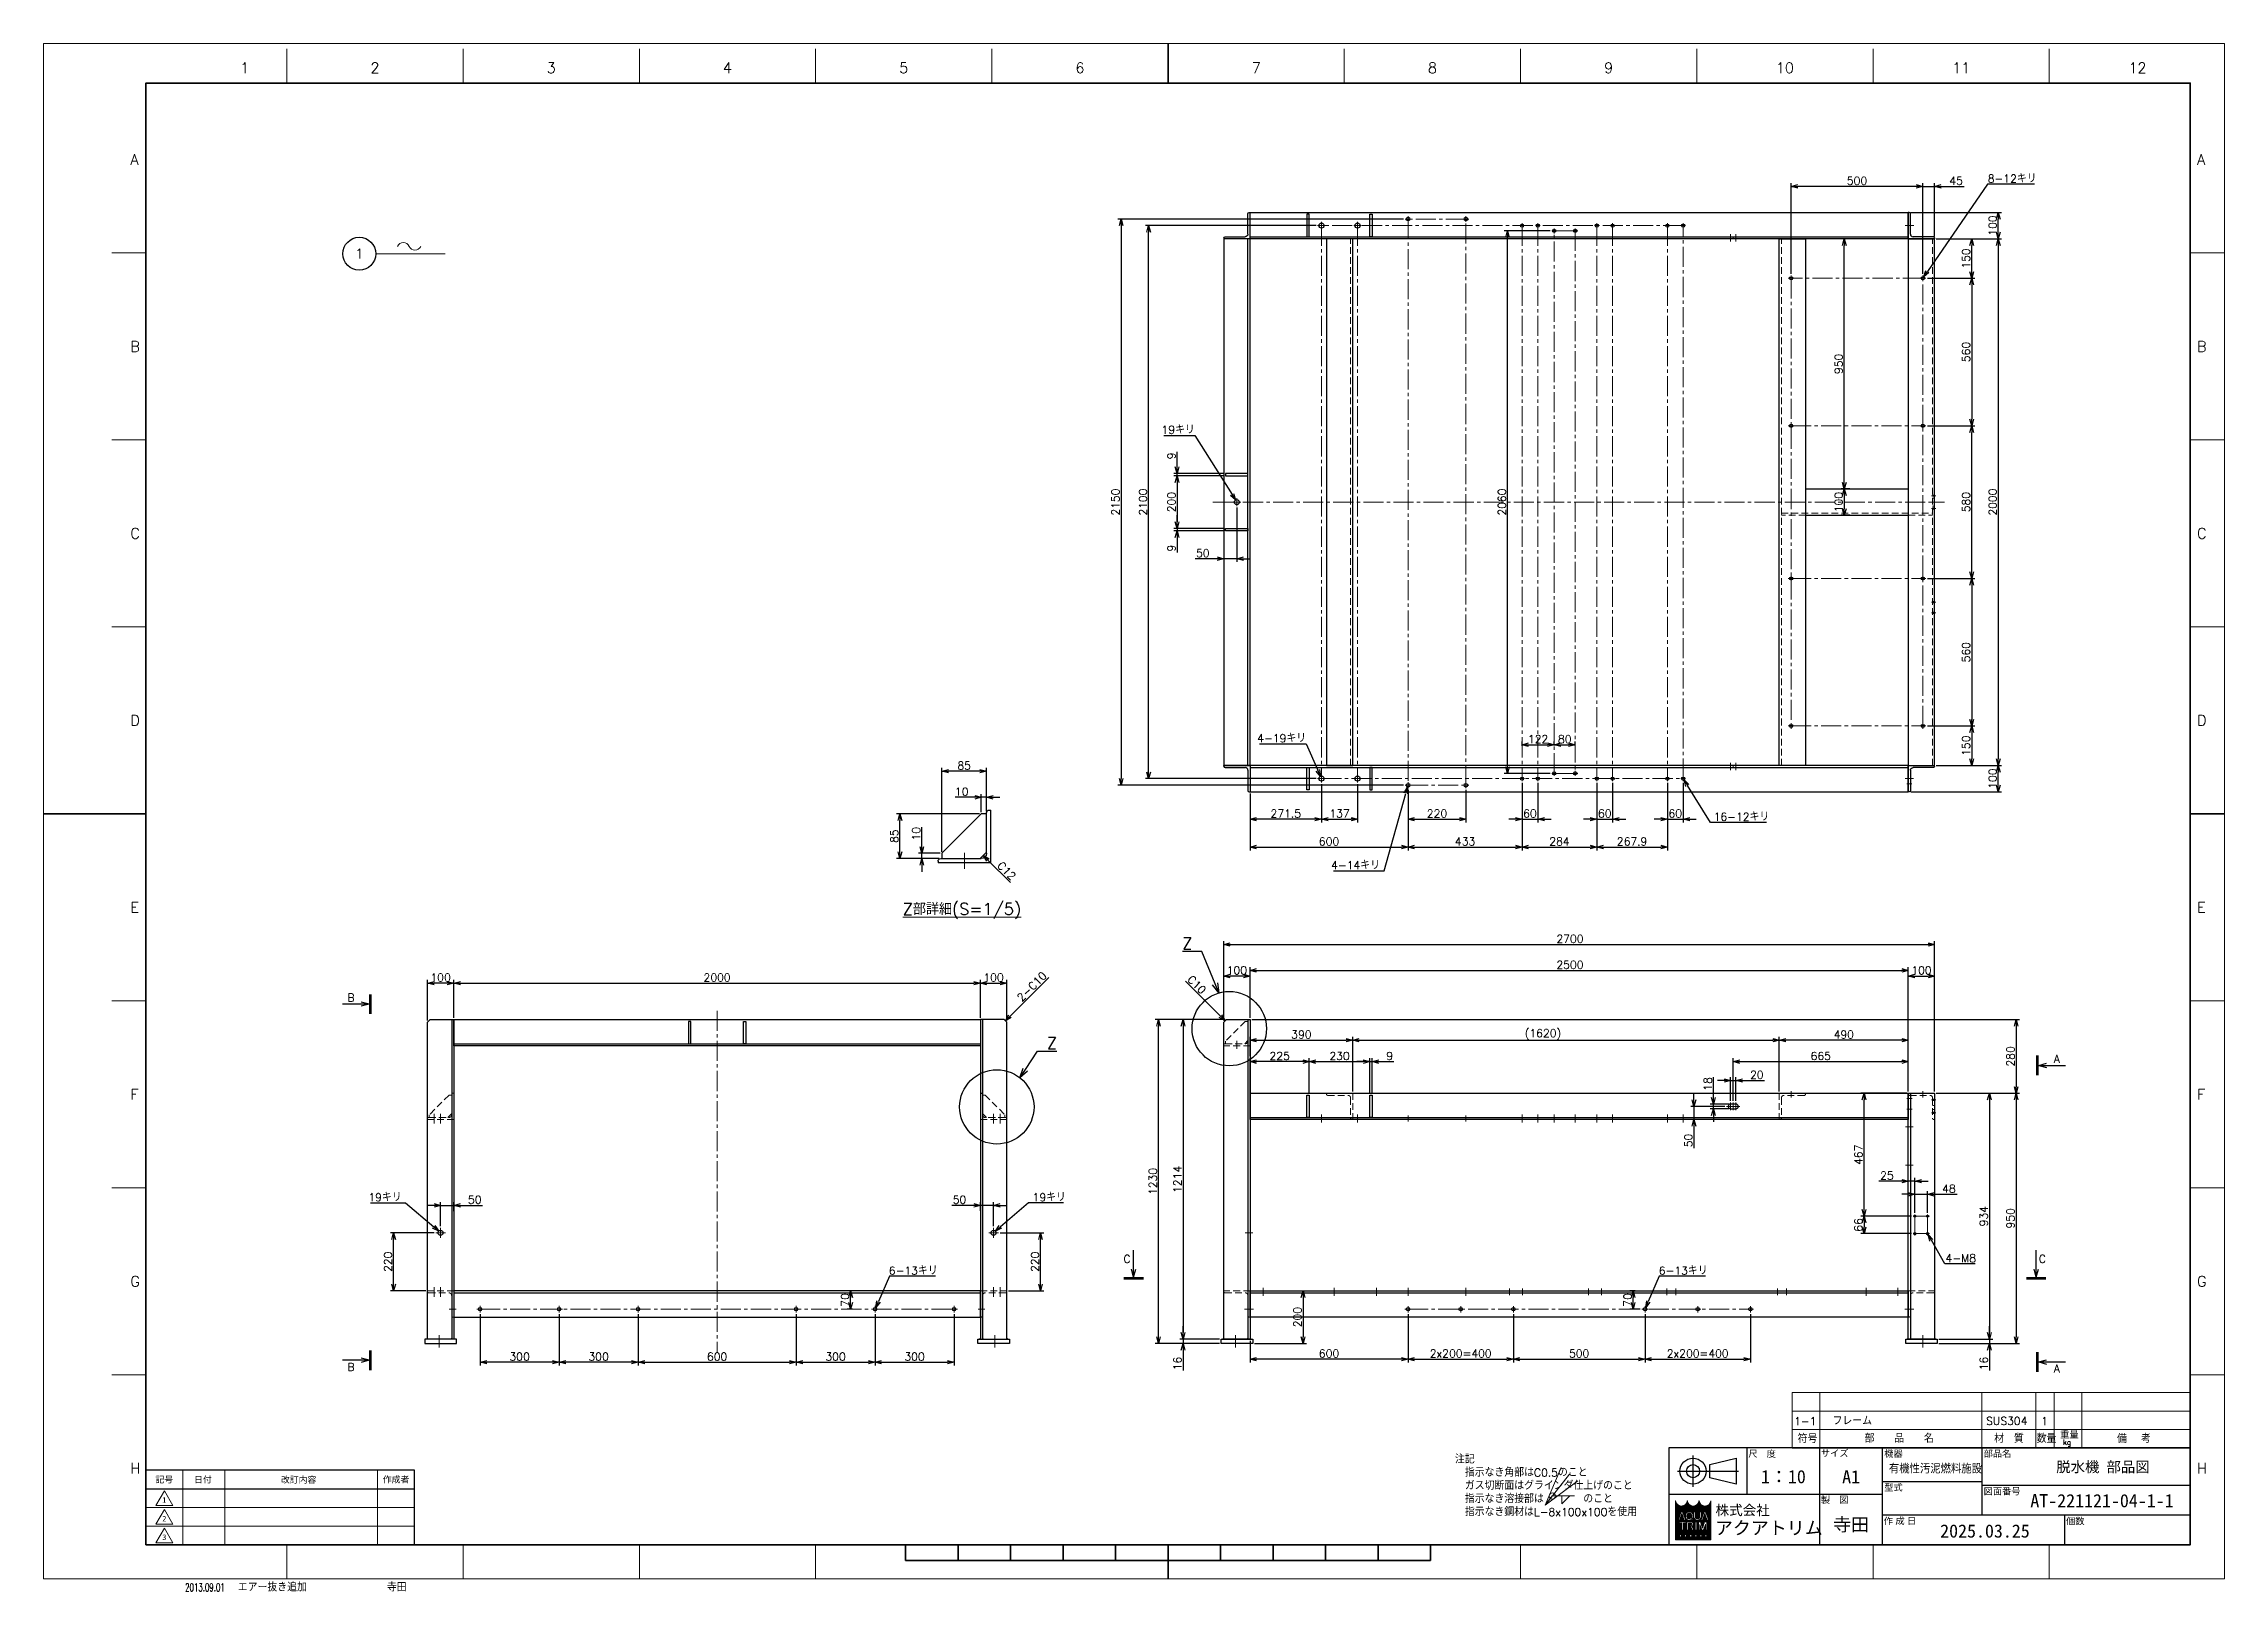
# Model space of a CAD drawing. Header units: millimetres. Extents: x 0 to 17034, y -48 to 5829.
# Drawn here: x 0 to 8282, y -48 to 5829 of the extents above; entities that cross this region are included whole.
import ezdxf
from ezdxf import colors
from ezdxf.entities.mleader import LeaderData, LeaderLine
from ezdxf.enums import TextEntityAlignment as Align
from ezdxf.math import Vec2, Vec3

# ---------------------------------------------------------------- set-up
doc = ezdxf.new("R2010")
doc.units = ezdxf.units.MM
doc.header["$LTSCALE"] = 4
doc.header["$PDMODE"] = 99
doc.header["$PDSIZE"] = 1
doc.linetypes.add('CENTER2', pattern=[28.575, 19.05, -3.175, 3.175, -3.175])
doc.linetypes.add('HIDDEN', pattern=[9.525, 6.35, -3.175])
for name, color, linetype, lineweight in [('04_HIDDEN', 2, 'HIDDEN', 13), ('05_CENTER', 4, 'CENTER2', 13), ('07_TEXT', 3, 'Continuous', 13), ('08_DIM', 3, 'Continuous', 13), ('90_FRAME', 5, 'Continuous', 35)]:
    doc.layers.add(name, color=color, linetype=linetype, lineweight=lineweight)
doc.layers.add('10_DRAFT', color=8, linetype='Continuous', lineweight=0, plot=False)
doc.layers.add('91_BLANK', color=5, linetype='Continuous', lineweight=0, plot=False)
doc.styles.add('KSS_TXT', font='txt.shx', dxfattribs={"bigfont": 'extfont2.shx'})
doc.styles.add('MS_G', font='MS Gothic.ttf')
doc.styles.get("Standard").update_dxf_attribs({"font": 'txt.shx', "bigfont": 'extfont2.shx'})
doc.styles.add('表題用', font='MS PGothic.ttf')
doc.dimstyles.new('KSS_DIM', dxfattribs={"dimscale": 10, "dimtxt": 3, "dimasz": 2.5, "dimexe": 1.25, "dimexo": 0.625, "dimtad": 1, "dimdsep": 46, "dimtxsty": 'KSS_TXT', "dimblk": 'OPEN30', "dimcen": 0, "dimazin": 2, "dimtfac": 0.75, "dimtmove": 0, "dimatfit": 3, "dimldrblk": 'OPEN30', "dimfxl": 1.25, "dimtolj": 1, "dimarcsym": 0})
doc.dimstyles.new('KSS_DIM$3', dxfattribs={"dimscale": 10, "dimtxt": 3, "dimasz": 2.5, "dimexe": 1.25, "dimexo": 0.625, "dimtad": 1, "dimtih": 1, "dimtoh": 1, "dimdsep": 46, "dimtxsty": 'KSS_TXT', "dimblk": 'OPEN30', "dimcen": 0, "dimazin": 2, "dimtfac": 0.75, "dimtofl": 0, "dimtmove": 0, "dimatfit": 3, "dimldrblk": 'OPEN30', "dimfxl": 1.25, "dimtolj": 1, "dimarcsym": 0})

msp = doc.modelspace()

# ---------------------------------------------------------------- texts
at = {"layer": '07_TEXT', "ltscale": 2, "insert": (5359.894, 468.039), "char_height": 30, "attachment_point": 1}
msp.add_mtext_dynamic_manual_height_columns('注記\\P\u3000指示なき角部はC0.5のこと\\P\u3000ガス切断面はグラインダ仕上げのこと\\P\u3000指示なき溶接部は\u3000\u3000\u3000\u3000のこと\\P\u3000指示なき鋼材はL-8x100x100を使用', width=697.97445, gutter_width=15, heights=[0], dxfattribs=at)
at = {"layer": '08_DIM', "style": 'KSS_TXT'}
msp.add_text('%%uZ部詳細(S=1/5)', height=45, dxfattribs=at).set_placement((3262.886, 2520.731))
at = {"layer": '90_FRAME', "color": 0, "lineweight": 13, "style": 'KSS_TXT'}
for s, p in [('1', (763.767, 5705.396)), ('2', (1258.421, 5705.396)), ('3', (1927.755, 5705.396)), ('4', (2597.089, 5705.396)), ('5', (3266.423, 5705.396)), ('6', (3935.757, 5705.396)), ('7', (4605.091, 5705.396)), ('8', (5274.425, 5705.396)), ('9', (5943.759, 5705.396)), ('10', (6613.093, 5705.396)), ('11', (7282.427, 5705.396)), ('12', (7951.761, 5705.396))]:
    msp.add_text(s, height=40, dxfattribs=at).set_placement(p, align=Align.BOTTOM_CENTER)
for s, p in [('A', (329.573, 5389.212)), ('A', (8178.157, 5389.212)), ('B', (329.573, 4679.24)), ('B', (8178.157, 4679.24)), ('C', (329.573, 3969.268)), ('C', (8178.157, 3969.268)), ('D', (329.573, 3259.295)), ('D', (8178.157, 3259.295)), ('E', (329.573, 2549.323)), ('E', (8178.157, 2549.323)), ('F', (329.573, 1839.351)), ('F', (8178.157, 1839.351)), ('G', (329.573, 1129.379)), ('G', (8178.157, 1129.379)), ('H', (329.573, 419.407)), ('H', (8178.157, 419.407))]:
    msp.add_text(s, height=40, dxfattribs=at).set_placement(p, align=Align.MIDDLE_LEFT)
at = {"layer": '90_FRAME', "color": 3, "lineweight": 13}
for s, p in [('1-1', (6690.099, 597.978)), ('1', (7599.163, 598.481))]:
    msp.add_text(s, height=30, dxfattribs=at).set_placement(p, align=Align.MIDDLE_CENTER)
for s, height, p in [('フレーム', 30, (6793.944, 583.75)), ('SUS304', 30, (7377.193, 584.147)), ('符号', 30, (6661.555, 515.819)), ('部\u3000\u3000品\u3000\u3000名', 30, (6915.877, 516.908)), ('材\u3000質', 30, (7407.764, 516.547)), ('数量', 30, (7569.197, 516.322)), ('重量', 25, (7658.388, 532.683)), ('kg', 20, (7669.437, 508.221)), ('備  考', 30, (7874.325, 515.819)), ('エアー抜き追加', 30, (737.336, -47.997)), ('寺田', 30, (1303.702, -47.997))]:
    msp.add_text(s, height=height, dxfattribs=at).set_placement(p)
at = {"layer": '90_FRAME', "color": 0, "style": '表題用'}
for s, p in [('尺\u3000度', (6473.875, 474.612)), ('サイズ', (6749.66, 476.476)), ('機器', (6990.257, 475.025)), ('部品名', (7367.876, 475.025)), ('型式', (6990.257, 346.489)), ('図面番号', (7367.876, 332.346)), ('製\u3000図', (6749.66, 299.691)), ('作 成 日', (6988.531, 219.503)), ('個数', (7680.755, 218.812))]:
    msp.add_text(s, height=25, dxfattribs=at).set_placement(p, align=Align.MIDDLE_LEFT)
at = {"layer": '90_FRAME', "color": 0, "style": 'MS_G', "width": 0.9}
msp.add_text('有機性汚泥燃料施設', height=32, dxfattribs=at).set_placement((7007.869, 403.211))
at = {"layer": '90_FRAME', "color": 0, "style": 'MS_G'}
for s, height, p in [('脱水機 部品図', 40, (7643.648, 404.646)), ('AT-221121-04-1-1', 50, (7545.028, 271.286)), ('2025.03.25', 50, (7202.639, 156.198))]:
    msp.add_text(s, height=height, dxfattribs=at).set_placement(p)
at = {"layer": '90_FRAME', "color": 0, "style": '表題用'}
for s, p in [('記号', (458.459, 376.54)), ('日付', (605.024, 376.54)), ('作成者', (1338.459, 376.54))]:
    msp.add_text(s, height=24, dxfattribs=at).set_placement(p, align=Align.MIDDLE_CENTER)
at = {"layer": '90_FRAME', "color": 0}
for s, height, style, p in [('改訂内容', 24, '表題用', (968.459, 376.54)), ('A1', 50, 'MS_G', (6864.318, 387.147))]:
    msp.add_text(s, height=height, dxfattribs=dict(at, style=style)).set_placement(p, align=Align.MIDDLE)
at = {"layer": '90_FRAME', "color": 0, "lineweight": 13, "style": 'MS_G'}
for s, p in [('1', (458.459, 298.754)), ('3', (458.459, 157.325)), ('2', (458.459, 228.04))]:
    msp.add_text(s, height=21.214, dxfattribs=at).set_placement(p, align=Align.MIDDLE)
at = {"layer": '90_FRAME', "color": 4, "style": 'MS_G'}
msp.add_text('株式会社', height=37.8039, dxfattribs=at).set_placement((6452.557, 260.281), align=Align.MIDDLE_CENTER)
msp.add_text('アクアトリム', height=50, dxfattribs=at).set_placement((6347.342, 167.951))
at = {"layer": '90_FRAME', "color": 3, "lineweight": 13, "width": 0.65}
msp.add_text('2013.09.01', height=30, dxfattribs=at).set_placement((537.419, -47.997))
at = {"layer": '90_FRAME', "color": 0, "style": 'MS_G'}
for tag, p in [('1：10', (6607.282, 387.147)), ('寺田', (6864.318, 206.825))]:
    msp.add_attdef(tag, text='', height=50, dxfattribs=at).set_placement(p, align=Align.MIDDLE)

# ---------------------------------------------------------------- blocks, each defined once
blk = doc.blocks.new('Weld-line')
blk.add_line((0, 0), (1, 0))
blk = doc.blocks.new('Weld10-s5')
blk.add_circle((0, 0), 2)
blk = doc.blocks.new('Weld10-a1')
for p, q in [((5, 0), (0, 5)), ((0, 5), (0, 0)), ((0, 0), (5, 0))]:
    blk.add_line(p, q)
at = {"width": 0.9}
blk.add_attdef('S', text='', height=2.8, dxfattribs=at).set_placement((-2, 1), align=Align.RIGHT)
blk.add_attdef('L', (8, 1), '', height=2.8, dxfattribs=at)
blk = doc.blocks.new('_Open30')
at = {"color": 0, "linetype": 'ByBlock', "lineweight": -2}
for p, q in [((-1, 0.268), (0, 0)), ((0, 0), (-1, -0.268)), ((0, 0), (-1, 0))]:
    blk.add_line(p, q, dxfattribs=at)
blk = doc.blocks.new('AM_BALLOON1')
at = {"transparency": 16777216}
blk.add_circle((0, 0), 5, dxfattribs=at)
blk.add_attdef('B_NUMBER', text='', height=3, dxfattribs=at).set_placement((0, 0), align=Align.MIDDLE_CENTER)
blk = doc.blocks.new('_OPEN')
at = {"color": 0, "linetype": 'ByBlock'}
for p, q in [((-1, 0.17), (0, 0)), ((0, 0), (-1, -0.17)), ((0, 0), (-1, 0))]:
    blk.add_line(p, q, dxfattribs=at)
blk = doc.blocks.new('p1ba05')
for centre, start, end in [((-2.95, 0.29), 24.2276, 155.5758), ((0, 1.62), 204.2276, 335.5758)]:
    blk.add_arc(centre, 1.62, start, end)
blk = doc.blocks.new('seca02')
for q in [(3.5, 0.8), (3.5, -0.8), (10.64, 0)]:
    blk.add_line((0.5, 0), q)
blk.add_solid([(-0.5, 3.76), (-0.5, -3.76), (0.5, 3.76), (0.5, -3.76)])
blk.add_attdef('A', text='', height=3).set_placement((7.37, 2.5), align=Align.MIDDLE)
blk = doc.blocks.new('seca03')
for q in [(0, 10.64), (-0.8, 3.5), (0.8, 3.5)]:
    blk.add_line((0, 0.5), q)
blk.add_solid([(-3.76, -0.5), (3.76, -0.5), (-3.76, 0.5), (3.76, 0.5)])
blk.add_attdef('A', text='', height=3).set_placement((-2.5, 7.37), align=Align.MIDDLE)
blk = doc.blocks.new('A$C448B04A9_1')
at = {"color": 0}
for p, q in [((3, 100), (0, 100)), ((0, 0), (0, 100)), ((8, 18), (8, 95)), ((0, 0), (100, 0)), ((95, 8), (18, 8)), ((100, 3), (100, 0))]:
    blk.add_line(p, q, dxfattribs=at)
for centre, radius, start, end in [((3, 95), 5, 0, 90), ((18, 18), 10, 180, 270), ((95, 3), 5, 0, 90)]:
    blk.add_arc(centre, radius, start, end, dxfattribs=at)
blk = doc.blocks.new('M8Tz_1')
at = {"color": 0}
for radius in [4, 3.25]:
    blk.add_circle((0, 0), radius, dxfattribs=at)
at = {"layer": '05_CENTER'}
for p, q in [((6.9, 0), (-6.9, 0)), ((0, -6.9), (0, 6.9))]:
    blk.add_line(p, q, dxfattribs=at)
blk = doc.blocks.new('*D19')
at = {"layer": '08_DIM', "color": 0, "lineweight": -2, "transparency": 16777216}
for p, q in [((4485.5, 2123.4), (4314.8, 2123.4)), ((4327.3, 2098.4), (4327.3, 934.4)), ((4465.5, 909.4), (4314.8, 909.4))]:
    blk.add_line(p, q, dxfattribs=at)
at = {"layer": 'Defpoints', "color": 0, "transparency": 16777216}
for p in [(4491.7, 2123.4), (4327.3, 909.4), (4471.7, 909.4)]:
    blk.add_point(p, dxfattribs=at)
at = {"layer": '08_DIM', "color": 0, "lineweight": -2, "transparency": 16777216, "xscale": 25, "yscale": 25, "zscale": 25}
for p, rotation in [((4327.3, 2123.4), 90), ((4327.3, 909.4), 270)]:
    blk.add_blockref('_Open30', p, dxfattribs=dict(at, rotation=rotation))
at = {"layer": '08_DIM', "color": 0, "transparency": 16777216, "insert": (4306, 1516.4), "char_height": 30, "attachment_point": 5, "rotation": 90, "style": 'KSS_TXT'}
blk.add_mtext('\\A1;1214', dxfattribs=at)
blk = doc.blocks.new('*D20')
at = {"layer": '08_DIM', "color": 0, "lineweight": -2, "transparency": 16777216}
for p, q in [((4327.3, 934.4), (4327.3, 959.4)), ((4465.5, 909.4), (4314.8, 909.4)), ((4465.5, 893.4), (4314.8, 893.4)), ((4327.3, 909.4), (4327.3, 893.4)), ((4327.3, 868.4), (4327.3, 790.9))]:
    blk.add_line(p, q, dxfattribs=at)
at = {"layer": 'Defpoints', "color": 0, "transparency": 16777216}
for p in [(4327.3, 893.4), (4471.7, 909.4), (4471.7, 893.4)]:
    blk.add_point(p, dxfattribs=at)
at = {"layer": '08_DIM', "color": 0, "lineweight": -2, "transparency": 16777216, "xscale": 25, "yscale": 25, "zscale": 25}
for p, rotation in [((4327.3, 909.4), 270), ((4327.3, 893.4), 90)]:
    blk.add_blockref('_Open30', p, dxfattribs=dict(at, rotation=rotation))
at = {"layer": '08_DIM', "color": 0, "transparency": 16777216, "insert": (4306, 817.2), "char_height": 30, "attachment_point": 5, "rotation": 90, "style": 'KSS_TXT'}
blk.add_mtext('\\A1;16', dxfattribs=at)
blk = doc.blocks.new('*D21')
at = {"layer": '08_DIM', "color": 0, "lineweight": -2, "transparency": 16777216}
for p, q in [((4485.5, 2123.4), (4221.6, 2123.4)), ((4234.1, 918.4), (4234.1, 2098.4)), ((4465.5, 893.4), (4221.6, 893.4))]:
    blk.add_line(p, q, dxfattribs=at)
at = {"layer": 'Defpoints', "color": 0, "transparency": 16777216}
for p in [(4234.1, 2123.4), (4491.7, 2123.4), (4471.7, 893.4)]:
    blk.add_point(p, dxfattribs=at)
at = {"layer": '08_DIM', "color": 0, "lineweight": -2, "transparency": 16777216, "xscale": 25, "yscale": 25, "zscale": 25}
for p, rotation in [((4234.1, 2123.4), 90), ((4234.1, 893.4), 270)]:
    blk.add_blockref('_Open30', p, dxfattribs=dict(at, rotation=rotation))
at = {"layer": '08_DIM', "color": 0, "transparency": 16777216, "insert": (4212.8, 1508.4), "char_height": 30, "attachment_point": 5, "rotation": 90, "style": 'KSS_TXT'}
blk.add_mtext('\\A1;1230', dxfattribs=at)
blk = doc.blocks.new('*D22')
at = {"layer": '08_DIM', "color": 0, "lineweight": -2, "transparency": 16777216}
for p, q in [((4588, 2123.4), (7503.5, 2123.4)), ((7491, 2098.4), (7491, 1868.4)), ((7188, 1843.4), (7503.5, 1843.4))]:
    blk.add_line(p, q, dxfattribs=at)
at = {"layer": 'Defpoints', "color": 0, "transparency": 16777216}
for p in [(4581.7, 2123.4), (7181.7, 1843.4), (7491, 1843.4)]:
    blk.add_point(p, dxfattribs=at)
at = {"layer": '08_DIM', "color": 0, "lineweight": -2, "transparency": 16777216, "xscale": 25, "yscale": 25, "zscale": 25}
for p, rotation in [((7491, 2123.4), 90), ((7491, 1843.4), 270)]:
    blk.add_blockref('_Open30', p, dxfattribs=dict(at, rotation=rotation))
at = {"layer": '08_DIM', "color": 0, "transparency": 16777216, "insert": (7469.7, 1983.4), "char_height": 30, "attachment_point": 5, "rotation": 90, "style": 'KSS_TXT'}
blk.add_mtext('\\A1;280', dxfattribs=at)
blk = doc.blocks.new('*D23')
at = {"layer": '08_DIM', "color": 0, "lineweight": -2, "transparency": 16777216}
for p, q in [((4776.1, 1093.4), (4795.6, 1093.4)), ((4783.1, 1068.4), (4783.1, 918.4)), ((4598, 893.4), (4795.6, 893.4))]:
    blk.add_line(p, q, dxfattribs=at)
at = {"layer": 'Defpoints', "color": 0, "transparency": 16777216}
for p in [(4769.8, 1093.4), (4591.7, 893.4), (4783.1, 893.4)]:
    blk.add_point(p, dxfattribs=at)
at = {"layer": '08_DIM', "color": 0, "lineweight": -2, "transparency": 16777216, "xscale": 25, "yscale": 25, "zscale": 25}
for p, rotation in [((4783.1, 1093.4), 90), ((4783.1, 893.4), 270)]:
    blk.add_blockref('_Open30', p, dxfattribs=dict(at, rotation=rotation))
at = {"layer": '08_DIM', "color": 0, "transparency": 16777216, "insert": (4761.8, 993.4), "char_height": 30, "attachment_point": 5, "rotation": 90, "style": 'KSS_TXT'}
blk.add_mtext('\\A1;200', dxfattribs=at)
blk = doc.blocks.new('*D24')
at = {"layer": '08_DIM', "color": 0, "lineweight": -2, "transparency": 16777216}
for p, q in [((4481.7, 2119.7), (4481.7, 2301.1)), ((4556.7, 2288.6), (4506.7, 2288.6)), ((4581.7, 2129.7), (4581.7, 2301.1))]:
    blk.add_line(p, q, dxfattribs=at)
at = {"layer": 'Defpoints', "color": 0, "transparency": 16777216}
for p in [(4481.7, 2288.6), (4481.7, 2113.4), (4581.7, 2123.4)]:
    blk.add_point(p, dxfattribs=at)
at = {"layer": '08_DIM', "color": 0, "lineweight": -2, "transparency": 16777216, "xscale": 25, "yscale": 25, "zscale": 25, "rotation": 180}
blk.add_blockref('_Open30', (4481.7, 2288.6), dxfattribs=at)
at = {"layer": '08_DIM', "color": 0, "lineweight": -2, "transparency": 16777216, "xscale": 25, "yscale": 25, "zscale": 25}
blk.add_blockref('_Open30', (4581.7, 2288.6), dxfattribs=at)
at = {"layer": '08_DIM', "color": 0, "transparency": 16777216, "insert": (4531.7, 2309.9), "char_height": 30, "attachment_point": 5, "style": 'KSS_TXT'}
blk.add_mtext('\\A1;100', dxfattribs=at)
blk = doc.blocks.new('*D25')
at = {"layer": '08_DIM', "color": 0, "lineweight": -2, "transparency": 16777216}
for p, q in [((4581.7, 2129.7), (4581.7, 2322.4)), ((7081.7, 1849.7), (7081.7, 2322.4)), ((4606.7, 2309.9), (7056.7, 2309.9))]:
    blk.add_line(p, q, dxfattribs=at)
at = {"layer": 'Defpoints', "color": 0, "transparency": 16777216}
for p in [(7081.7, 2309.9), (4581.7, 2123.4), (7081.7, 1843.4)]:
    blk.add_point(p, dxfattribs=at)
at = {"layer": '08_DIM', "color": 0, "lineweight": -2, "transparency": 16777216, "xscale": 25, "yscale": 25, "zscale": 25, "rotation": 180}
blk.add_blockref('_Open30', (4581.7, 2309.9), dxfattribs=at)
at = {"layer": '08_DIM', "color": 0, "lineweight": -2, "transparency": 16777216, "xscale": 25, "yscale": 25, "zscale": 25}
blk.add_blockref('_Open30', (7081.7, 2309.9), dxfattribs=at)
at = {"layer": '08_DIM', "color": 0, "transparency": 16777216, "insert": (5796.7, 2331.2), "char_height": 30, "attachment_point": 5, "style": 'KSS_TXT'}
blk.add_mtext('\\A1;2500', dxfattribs=at)
blk = doc.blocks.new('*D26')
at = {"layer": '08_DIM', "color": 0, "lineweight": -2, "transparency": 16777216}
for p, q in [((4481.7, 2119.7), (4481.7, 2421)), ((4506.7, 2408.5), (7156.7, 2408.5)), ((7181.7, 1849.7), (7181.7, 2421))]:
    blk.add_line(p, q, dxfattribs=at)
at = {"layer": 'Defpoints', "color": 0, "transparency": 16777216}
for p in [(7181.7, 2408.5), (4481.7, 2113.4), (7181.7, 1843.4)]:
    blk.add_point(p, dxfattribs=at)
at = {"layer": '08_DIM', "color": 0, "lineweight": -2, "transparency": 16777216, "xscale": 25, "yscale": 25, "zscale": 25, "rotation": 180}
blk.add_blockref('_Open30', (4481.7, 2408.5), dxfattribs=at)
at = {"layer": '08_DIM', "color": 0, "lineweight": -2, "transparency": 16777216, "xscale": 25, "yscale": 25, "zscale": 25}
blk.add_blockref('_Open30', (7181.7, 2408.5), dxfattribs=at)
at = {"layer": '08_DIM', "color": 0, "transparency": 16777216, "insert": (5796.7, 2429.8), "char_height": 30, "attachment_point": 5, "style": 'KSS_TXT'}
blk.add_mtext('\\A1;2700', dxfattribs=at)
blk = doc.blocks.new('*D27')
at = {"layer": '08_DIM', "color": 0, "lineweight": -2, "transparency": 16777216}
for p, q in [((7081.7, 1849.7), (7081.7, 2301.1)), ((7106.7, 2288.6), (7156.7, 2288.6)), ((7181.7, 1849.7), (7181.7, 2301.1))]:
    blk.add_line(p, q, dxfattribs=at)
at = {"layer": 'Defpoints', "color": 0, "transparency": 16777216}
for p in [(7181.7, 2288.6), (7081.7, 1843.4), (7181.7, 1843.4)]:
    blk.add_point(p, dxfattribs=at)
at = {"layer": '08_DIM', "color": 0, "lineweight": -2, "transparency": 16777216, "xscale": 25, "yscale": 25, "zscale": 25, "rotation": 180}
blk.add_blockref('_Open30', (7081.7, 2288.6), dxfattribs=at)
at = {"layer": '08_DIM', "color": 0, "lineweight": -2, "transparency": 16777216, "xscale": 25, "yscale": 25, "zscale": 25}
blk.add_blockref('_Open30', (7181.7, 2288.6), dxfattribs=at)
at = {"layer": '08_DIM', "color": 0, "transparency": 16777216, "insert": (7131.7, 2309.9), "char_height": 30, "attachment_point": 5, "style": 'KSS_TXT'}
blk.add_mtext('\\A1;100', dxfattribs=at)
blk = doc.blocks.new('*D28')
at = {"layer": '08_DIM', "color": 0, "lineweight": -2, "transparency": 16777216}
for p, q in [((7188, 1843.4), (7402.1, 1843.4)), ((7389.6, 1818.4), (7389.6, 934.4)), ((7198, 909.4), (7402.1, 909.4))]:
    blk.add_line(p, q, dxfattribs=at)
at = {"layer": 'Defpoints', "color": 0, "transparency": 16777216}
for p in [(7181.7, 1843.4), (7191.7, 909.4), (7389.6, 909.4)]:
    blk.add_point(p, dxfattribs=at)
at = {"layer": '08_DIM', "color": 0, "lineweight": -2, "transparency": 16777216, "xscale": 25, "yscale": 25, "zscale": 25}
for p, rotation in [((7389.6, 1843.4), 90), ((7389.6, 909.4), 270)]:
    blk.add_blockref('_Open30', p, dxfattribs=dict(at, rotation=rotation))
at = {"layer": '08_DIM', "color": 0, "transparency": 16777216, "insert": (7368.3, 1376.4), "char_height": 30, "attachment_point": 5, "rotation": 90, "style": 'KSS_TXT'}
blk.add_mtext('\\A1;934', dxfattribs=at)
blk = doc.blocks.new('*D29')
at = {"layer": '08_DIM', "color": 0, "lineweight": -2, "transparency": 16777216}
for p, q in [((7188, 1843.4), (7503.5, 1843.4)), ((7491, 1818.4), (7491, 918.4)), ((7198, 893.4), (7503.5, 893.4))]:
    blk.add_line(p, q, dxfattribs=at)
at = {"layer": 'Defpoints', "color": 0, "transparency": 16777216}
for p in [(7181.7, 1843.4), (7191.7, 893.4), (7491, 893.4)]:
    blk.add_point(p, dxfattribs=at)
at = {"layer": '08_DIM', "color": 0, "lineweight": -2, "transparency": 16777216, "xscale": 25, "yscale": 25, "zscale": 25}
for p, rotation in [((7491, 1843.4), 90), ((7491, 893.4), 270)]:
    blk.add_blockref('_Open30', p, dxfattribs=dict(at, rotation=rotation))
at = {"layer": '08_DIM', "color": 0, "transparency": 16777216, "insert": (7469.7, 1368.4), "char_height": 30, "attachment_point": 5, "rotation": 90, "style": 'KSS_TXT'}
blk.add_mtext('\\A1;950', dxfattribs=at)
blk = doc.blocks.new('*D30')
at = {"layer": '08_DIM', "color": 0, "lineweight": -2, "transparency": 16777216}
for p, q in [((7389.6, 934.4), (7389.6, 959.4)), ((7198, 909.4), (7402.1, 909.4)), ((7198, 893.4), (7402.1, 893.4)), ((7389.6, 909.4), (7389.6, 893.4)), ((7389.6, 868.4), (7389.6, 790.9))]:
    blk.add_line(p, q, dxfattribs=at)
at = {"layer": 'Defpoints', "color": 0, "transparency": 16777216}
for p in [(7191.7, 909.4), (7191.7, 893.4), (7389.6, 893.4)]:
    blk.add_point(p, dxfattribs=at)
at = {"layer": '08_DIM', "color": 0, "lineweight": -2, "transparency": 16777216, "xscale": 25, "yscale": 25, "zscale": 25}
for p, rotation in [((7389.6, 909.4), 270), ((7389.6, 893.4), 90)]:
    blk.add_blockref('_Open30', p, dxfattribs=dict(at, rotation=rotation))
at = {"layer": '08_DIM', "color": 0, "transparency": 16777216, "insert": (7368.3, 817.2), "char_height": 30, "attachment_point": 5, "rotation": 90, "style": 'KSS_TXT'}
blk.add_mtext('\\A1;16', dxfattribs=at)
blk = doc.blocks.new('*D31')
at = {"layer": '08_DIM', "color": 0, "lineweight": -2, "transparency": 16777216}
for p, q in [((3072.8, 1093.4), (3052.2, 1093.4)), ((3072.3, 1023.4), (3052.2, 1023.4)), ((3064.7, 1048.4), (3064.7, 1068.4))]:
    blk.add_line(p, q, dxfattribs=at)
at = {"layer": 'Defpoints', "color": 0, "transparency": 16777216}
for p in [(3064.7, 1093.4), (3079, 1093.4), (3078.6, 1023.4)]:
    blk.add_point(p, dxfattribs=at)
at = {"layer": '08_DIM', "color": 0, "lineweight": -2, "transparency": 16777216, "xscale": 25, "yscale": 25, "zscale": 25}
for p, rotation in [((3064.7, 1093.4), 90), ((3064.7, 1023.4), 270)]:
    blk.add_blockref('_Open30', p, dxfattribs=dict(at, rotation=rotation))
at = {"layer": '08_DIM', "color": 0, "transparency": 16777216, "insert": (3043.4, 1058.4), "char_height": 30, "attachment_point": 5, "rotation": 90, "style": 'KSS_TXT'}
blk.add_mtext('\\A1;70', dxfattribs=at)
blk = doc.blocks.new('*D32')
at = {"layer": '08_DIM', "color": 0, "lineweight": -2, "transparency": 16777216}
for p, q in [((3632.4, 1313.4), (3798.6, 1313.4)), ((3786.1, 1118.4), (3786.1, 1288.4)), ((3664, 1093.4), (3798.6, 1093.4))]:
    blk.add_line(p, q, dxfattribs=at)
at = {"layer": 'Defpoints', "color": 0, "transparency": 16777216}
for p in [(3626.1, 1313.4), (3786.1, 1313.4), (3657.7, 1093.4)]:
    blk.add_point(p, dxfattribs=at)
at = {"layer": '08_DIM', "color": 0, "lineweight": -2, "transparency": 16777216, "xscale": 25, "yscale": 25, "zscale": 25}
for p, rotation in [((3786.1, 1313.4), 90), ((3786.1, 1093.4), 270)]:
    blk.add_blockref('_Open30', p, dxfattribs=dict(at, rotation=rotation))
at = {"layer": '08_DIM', "color": 0, "transparency": 16777216, "insert": (3764.9, 1203.4), "char_height": 30, "attachment_point": 5, "rotation": 90, "style": 'KSS_TXT'}
blk.add_mtext('\\A1;220', dxfattribs=at)
blk = doc.blocks.new('*D33')
at = {"layer": '08_DIM', "color": 0, "lineweight": -2, "transparency": 16777216}
for p, q in [((3532.7, 1417.8), (3448.7, 1417.8)), ((3557.7, 1396.7), (3557.7, 1430.3)), ((3607.7, 1417.8), (3557.7, 1417.8)), ((3607.7, 1338.1), (3607.7, 1430.3)), ((3632.7, 1417.8), (3657.7, 1417.8))]:
    blk.add_line(p, q, dxfattribs=at)
at = {"layer": 'Defpoints', "color": 0, "transparency": 16777216}
for p in [(3557.7, 1417.8), (3557.7, 1390.4), (3607.7, 1331.8)]:
    blk.add_point(p, dxfattribs=at)
at = {"layer": '08_DIM', "color": 0, "lineweight": -2, "transparency": 16777216, "xscale": 25, "yscale": 25, "zscale": 25}
blk.add_blockref('_Open30', (3557.7, 1417.8), dxfattribs=at)
at = {"layer": '08_DIM', "color": 0, "lineweight": -2, "transparency": 16777216, "xscale": 25, "yscale": 25, "zscale": 25, "rotation": 180}
blk.add_blockref('_Open30', (3607.7, 1417.8), dxfattribs=at)
at = {"layer": '08_DIM', "color": 0, "transparency": 16777216, "insert": (3478.2, 1439.1), "char_height": 30, "attachment_point": 5, "style": 'KSS_TXT'}
blk.add_mtext('\\A1;50', dxfattribs=at)
blk = doc.blocks.new('*D34')
at = {"layer": '08_DIM', "color": 0, "lineweight": -2, "transparency": 16777216}
for p, q in [((4482.5, 4188.1), (4292.1, 4188.1)), ((4304.6, 4163.1), (4304.6, 4013.1)), ((4482.5, 3988.1), (4292.1, 3988.1))]:
    blk.add_line(p, q, dxfattribs=at)
at = {"layer": 'Defpoints', "color": 0, "transparency": 16777216}
for p in [(4488.7, 4188.1), (4304.6, 3988.1), (4488.7, 3988.1)]:
    blk.add_point(p, dxfattribs=at)
at = {"layer": '08_DIM', "color": 0, "lineweight": -2, "transparency": 16777216, "xscale": 25, "yscale": 25, "zscale": 25}
for p, rotation in [((4304.6, 4188.1), 90), ((4304.6, 3988.1), 270)]:
    blk.add_blockref('_Open30', p, dxfattribs=dict(at, rotation=rotation))
at = {"layer": '08_DIM', "color": 0, "transparency": 16777216, "insert": (4283.3, 4088.1), "char_height": 30, "attachment_point": 5, "rotation": 90, "style": 'KSS_TXT'}
blk.add_mtext('\\A1;200', dxfattribs=at)
blk = doc.blocks.new('*D35')
at = {"layer": '08_DIM', "color": 0, "lineweight": -2, "transparency": 16777216}
for p, q in [((4304.6, 4222.1), (4304.6, 4279.6)), ((4482.5, 4197.1), (4292.1, 4197.1)), ((4482.5, 4188.1), (4292.1, 4188.1)), ((4304.6, 4188.1), (4304.6, 4197.1)), ((4304.6, 4163.1), (4304.6, 4138.1))]:
    blk.add_line(p, q, dxfattribs=at)
at = {"layer": 'Defpoints', "color": 0, "transparency": 16777216}
for p in [(4304.6, 4197.1), (4488.7, 4197.1), (4488.7, 4188.1)]:
    blk.add_point(p, dxfattribs=at)
at = {"layer": '08_DIM', "color": 0, "lineweight": -2, "transparency": 16777216, "xscale": 25, "yscale": 25, "zscale": 25}
for p, rotation in [((4304.6, 4197.1), 270), ((4304.6, 4188.1), 90)]:
    blk.add_blockref('_Open30', p, dxfattribs=dict(at, rotation=rotation))
at = {"layer": '08_DIM', "color": 0, "transparency": 16777216, "insert": (4283.3, 4263.4), "char_height": 30, "attachment_point": 5, "rotation": 90, "style": 'KSS_TXT'}
blk.add_mtext('\\A1;9', dxfattribs=at)
blk = doc.blocks.new('*D36')
at = {"layer": '08_DIM', "color": 0, "lineweight": -2, "transparency": 16777216}
for p, q in [((3740.8, 1427.1), (3633.9, 1335.8)), ((3873.5, 1427.1), (3740.8, 1427.1))]:
    blk.add_line(p, q, dxfattribs=at)
at = {"layer": 'Defpoints', "color": 0, "transparency": 16777216}
for p in [(3600.5, 1307.3), (3614.9, 1319.6)]:
    blk.add_point(p, dxfattribs=at)
at = {"layer": '08_DIM', "color": 0, "lineweight": -2, "transparency": 16777216, "xscale": 25, "yscale": 25, "zscale": 25, "rotation": 220.5138589469916}
blk.add_blockref('_Open30', (3614.9, 1319.6), dxfattribs=at)
at = {"layer": '08_DIM', "color": 0, "transparency": 16777216, "insert": (3819, 1448.4), "char_height": 30, "attachment_point": 5, "style": 'KSS_TXT'}
blk.add_mtext('\\A1;19キリ', dxfattribs=at)
blk = doc.blocks.new('*D37')
at = {"layer": '08_DIM', "color": 0, "lineweight": -2, "transparency": 16777216}
for p, q in [((1483, 1313.4), (1316.8, 1313.4)), ((1329.3, 1118.4), (1329.3, 1288.4)), ((1451.5, 1093.4), (1316.8, 1093.4))]:
    blk.add_line(p, q, dxfattribs=at)
at = {"layer": 'Defpoints', "color": 0, "transparency": 16777216}
for p in [(1329.3, 1313.4), (1489.3, 1313.4), (1457.7, 1093.4)]:
    blk.add_point(p, dxfattribs=at)
at = {"layer": '08_DIM', "color": 0, "lineweight": -2, "transparency": 16777216, "xscale": 25, "yscale": 25, "zscale": 25}
for p, rotation in [((1329.3, 1313.4), 90), ((1329.3, 1093.4), 270)]:
    blk.add_blockref('_Open30', p, dxfattribs=dict(at, rotation=rotation))
at = {"layer": '08_DIM', "color": 0, "transparency": 16777216, "insert": (1308, 1203.4), "char_height": 30, "attachment_point": 5, "rotation": 90, "style": 'KSS_TXT'}
blk.add_mtext('\\A1;220', dxfattribs=at)
blk = doc.blocks.new('*D38')
at = {"layer": '08_DIM', "color": 0, "lineweight": -2, "transparency": 16777216}
for p, q in [((1482.7, 1417.8), (1457.7, 1417.8)), ((1507.7, 1338.1), (1507.7, 1430.3)), ((1507.7, 1417.8), (1557.7, 1417.8)), ((1557.7, 1395.7), (1557.7, 1430.3)), ((1582.7, 1417.8), (1666.7, 1417.8))]:
    blk.add_line(p, q, dxfattribs=at)
at = {"layer": 'Defpoints', "color": 0, "transparency": 16777216}
for p in [(1557.7, 1417.8), (1507.7, 1331.8), (1557.7, 1389.5)]:
    blk.add_point(p, dxfattribs=at)
at = {"layer": '08_DIM', "color": 0, "lineweight": -2, "transparency": 16777216, "xscale": 25, "yscale": 25, "zscale": 25}
blk.add_blockref('_Open30', (1507.7, 1417.8), dxfattribs=at)
at = {"layer": '08_DIM', "color": 0, "lineweight": -2, "transparency": 16777216, "xscale": 25, "yscale": 25, "zscale": 25, "rotation": 180}
blk.add_blockref('_Open30', (1557.7, 1417.8), dxfattribs=at)
at = {"layer": '08_DIM', "color": 0, "transparency": 16777216, "insert": (1637.2, 1439.1), "char_height": 30, "attachment_point": 5, "style": 'KSS_TXT'}
blk.add_mtext('\\A1;50', dxfattribs=at)
blk = doc.blocks.new('*D39')
at = {"layer": '08_DIM', "color": 0, "lineweight": -2, "transparency": 16777216}
for p, q in [((1241.9, 1427.1), (1374.6, 1427.1)), ((1374.6, 1427.1), (1481.5, 1335.8))]:
    blk.add_line(p, q, dxfattribs=at)
at = {"layer": 'Defpoints', "color": 0, "transparency": 16777216}
for p in [(1500.5, 1319.6), (1514.9, 1307.3)]:
    blk.add_point(p, dxfattribs=at)
at = {"layer": '08_DIM', "color": 0, "lineweight": -2, "transparency": 16777216, "xscale": 25, "yscale": 25, "zscale": 25, "rotation": 319.4861410530093}
blk.add_blockref('_Open30', (1500.5, 1319.6), dxfattribs=at)
at = {"layer": '08_DIM', "color": 0, "transparency": 16777216, "insert": (1296.4, 1448.4), "char_height": 30, "attachment_point": 5, "style": 'KSS_TXT'}
blk.add_mtext('\\A1;19キリ', dxfattribs=at)
blk = doc.blocks.new('*D40')
at = {"layer": '08_DIM', "color": 0, "lineweight": -2, "transparency": 16777216}
for p, q in [((4482.5, 3988.1), (4292.1, 3988.1)), ((4482.5, 3979.1), (4292.1, 3979.1)), ((4304.6, 4013.1), (4304.6, 4038.1)), ((4304.6, 3988.1), (4304.6, 3979.1)), ((4304.6, 3954.1), (4304.6, 3896.6))]:
    blk.add_line(p, q, dxfattribs=at)
at = {"layer": 'Defpoints', "color": 0, "transparency": 16777216}
for p in [(4304.6, 3979.1), (4488.7, 3988.1), (4488.7, 3979.1)]:
    blk.add_point(p, dxfattribs=at)
at = {"layer": '08_DIM', "color": 0, "lineweight": -2, "transparency": 16777216, "xscale": 25, "yscale": 25, "zscale": 25}
for p, rotation in [((4304.6, 3988.1), 270), ((4304.6, 3979.1), 90)]:
    blk.add_blockref('_Open30', p, dxfattribs=dict(at, rotation=rotation))
at = {"layer": '08_DIM', "color": 0, "transparency": 16777216, "insert": (4283.3, 3912.9), "char_height": 30, "attachment_point": 5, "rotation": 90, "style": 'KSS_TXT'}
blk.add_mtext('\\A1;9', dxfattribs=at)
blk = doc.blocks.new('*D41')
at = {"layer": '08_DIM', "color": 0, "lineweight": -2, "transparency": 16777216}
for p, q in [((4481.7, 4067.1), (4481.7, 3860.8)), ((4531.7, 4067.1), (4531.7, 3860.8)), ((4456.7, 3873.3), (4372.8, 3873.3)), ((4531.7, 3873.3), (4481.7, 3873.3)), ((4556.7, 3873.3), (4581.7, 3873.3))]:
    blk.add_line(p, q, dxfattribs=at)
at = {"layer": 'Defpoints', "color": 0, "transparency": 16777216}
for p in [(4481.7, 4073.3), (4531.7, 4073.3), (4481.7, 3873.3)]:
    blk.add_point(p, dxfattribs=at)
at = {"layer": '08_DIM', "color": 0, "lineweight": -2, "transparency": 16777216, "xscale": 25, "yscale": 25, "zscale": 25}
blk.add_blockref('_Open30', (4481.7, 3873.3), dxfattribs=at)
at = {"layer": '08_DIM', "color": 0, "lineweight": -2, "transparency": 16777216, "xscale": 25, "yscale": 25, "zscale": 25, "rotation": 180}
blk.add_blockref('_Open30', (4531.7, 3873.3), dxfattribs=at)
at = {"layer": '08_DIM', "color": 0, "transparency": 16777216, "insert": (4402.2, 3894.5), "char_height": 30, "attachment_point": 5, "style": 'KSS_TXT'}
blk.add_mtext('\\A1;50', dxfattribs=at)
blk = doc.blocks.new('*D42')
at = {"layer": '08_DIM', "color": 0, "lineweight": -2, "transparency": 16777216}
for p, q in [((4254.3, 4341.5), (4372, 4341.5)), ((4372, 4341.5), (4513.3, 4117.3))]:
    blk.add_line(p, q, dxfattribs=at)
at = {"layer": 'Defpoints', "color": 0, "transparency": 16777216}
for p in [(4526.7, 4096.2), (4536.8, 4080.1)]:
    blk.add_point(p, dxfattribs=at)
at = {"layer": '08_DIM', "color": 0, "lineweight": -2, "transparency": 16777216, "xscale": 25, "yscale": 25, "zscale": 25, "rotation": 302.219091995438}
blk.add_blockref('_Open30', (4526.7, 4096.2), dxfattribs=at)
at = {"layer": '08_DIM', "color": 0, "transparency": 16777216, "insert": (4308.8, 4362.8), "char_height": 30, "attachment_point": 5, "style": 'KSS_TXT'}
blk.add_mtext('\\A1;19キリ', dxfattribs=at)
blk = doc.blocks.new('*D43')
at = {"layer": '08_DIM', "color": 0, "lineweight": -2, "transparency": 16777216}
for p, q in [((3535.9, 2967.2), (3462.1, 2967.2)), ((3560.9, 2910.8), (3560.9, 2979.7)), ((3580.9, 2967.2), (3560.9, 2967.2)), ((3580.9, 2914.8), (3580.9, 2979.7)), ((3605.9, 2967.2), (3630.9, 2967.2))]:
    blk.add_line(p, q, dxfattribs=at)
at = {"layer": 'Defpoints', "color": 0, "transparency": 16777216}
for p in [(3560.9, 2967.2), (3560.9, 2904.6), (3580.9, 2908.6)]:
    blk.add_point(p, dxfattribs=at)
at = {"layer": '08_DIM', "color": 0, "lineweight": -2, "transparency": 16777216, "xscale": 25, "yscale": 25, "zscale": 25}
blk.add_blockref('_Open30', (3560.9, 2967.2), dxfattribs=at)
at = {"layer": '08_DIM', "color": 0, "lineweight": -2, "transparency": 16777216, "xscale": 25, "yscale": 25, "zscale": 25, "rotation": 180}
blk.add_blockref('_Open30', (3580.9, 2967.2), dxfattribs=at)
at = {"layer": '08_DIM', "color": 0, "transparency": 16777216, "insert": (3486.5, 2988.5), "char_height": 30, "attachment_point": 5, "style": 'KSS_TXT'}
blk.add_mtext('\\A1;10', dxfattribs=at)
blk = doc.blocks.new('*D44')
at = {"layer": '08_DIM', "color": 0, "lineweight": -2, "transparency": 16777216}
for p, q in [((3410.9, 2760.8), (3410.9, 3078.9)), ((3555.9, 3066.4), (3435.9, 3066.4)), ((3580.9, 2914.8), (3580.9, 3078.9))]:
    blk.add_line(p, q, dxfattribs=at)
at = {"layer": 'Defpoints', "color": 0, "transparency": 16777216}
for p in [(3410.9, 3066.4), (3580.9, 2908.6), (3410.9, 2754.6)]:
    blk.add_point(p, dxfattribs=at)
at = {"layer": '08_DIM', "color": 0, "lineweight": -2, "transparency": 16777216, "xscale": 25, "yscale": 25, "zscale": 25, "rotation": 180}
blk.add_blockref('_Open30', (3410.9, 3066.4), dxfattribs=at)
at = {"layer": '08_DIM', "color": 0, "lineweight": -2, "transparency": 16777216, "xscale": 25, "yscale": 25, "zscale": 25}
blk.add_blockref('_Open30', (3580.9, 3066.4), dxfattribs=at)
at = {"layer": '08_DIM', "color": 0, "transparency": 16777216, "insert": (3495.9, 3087.6), "char_height": 30, "attachment_point": 5, "style": 'KSS_TXT'}
blk.add_mtext('\\A1;85', dxfattribs=at)
blk = doc.blocks.new('*D45')
at = {"layer": '08_DIM', "color": 0, "lineweight": -2, "transparency": 16777216}
for p, q in [((3335.1, 2779.6), (3335.1, 2853.3)), ((3404.6, 2754.6), (3322.6, 2754.6)), ((3400.6, 2734.6), (3322.6, 2734.6)), ((3335.1, 2734.6), (3335.1, 2754.6)), ((3335.1, 2709.6), (3335.1, 2684.6))]:
    blk.add_line(p, q, dxfattribs=at)
at = {"layer": 'Defpoints', "color": 0, "transparency": 16777216}
for p in [(3335.1, 2754.6), (3406.9, 2734.6), (3410.9, 2754.6)]:
    blk.add_point(p, dxfattribs=at)
at = {"layer": '08_DIM', "color": 0, "lineweight": -2, "transparency": 16777216, "xscale": 25, "yscale": 25, "zscale": 25}
for p, rotation in [((3335.1, 2754.6), 270), ((3335.1, 2734.6), 90)]:
    blk.add_blockref('_Open30', p, dxfattribs=dict(at, rotation=rotation))
at = {"layer": '08_DIM', "color": 0, "transparency": 16777216, "insert": (3313.9, 2828.9), "char_height": 30, "attachment_point": 5, "rotation": 90, "style": 'KSS_TXT'}
blk.add_mtext('\\A1;10', dxfattribs=at)
blk = doc.blocks.new('*D46')
at = {"layer": '08_DIM', "color": 0, "lineweight": -2, "transparency": 16777216}
for p, q in [((3554.6, 2904.6), (3239.5, 2904.6)), ((3252, 2759.6), (3252, 2879.6)), ((3400.6, 2734.6), (3239.5, 2734.6))]:
    blk.add_line(p, q, dxfattribs=at)
at = {"layer": 'Defpoints', "color": 0, "transparency": 16777216}
for p in [(3252, 2904.6), (3560.9, 2904.6), (3406.9, 2734.6)]:
    blk.add_point(p, dxfattribs=at)
at = {"layer": '08_DIM', "color": 0, "lineweight": -2, "transparency": 16777216, "xscale": 25, "yscale": 25, "zscale": 25}
for p, rotation in [((3252, 2904.6), 90), ((3252, 2734.6), 270)]:
    blk.add_blockref('_Open30', p, dxfattribs=dict(at, rotation=rotation))
at = {"layer": '08_DIM', "color": 0, "transparency": 16777216, "insert": (3230.7, 2819.6), "char_height": 30, "attachment_point": 5, "rotation": 90, "style": 'KSS_TXT'}
blk.add_mtext('\\A1;85', dxfattribs=at)
blk = doc.blocks.new('*D47')
at = {"layer": '08_DIM', "color": 0, "lineweight": -2, "transparency": 16777216}
blk.add_line((3586.5, 2728.9), (3671.5, 2643.9), dxfattribs=at)
at = {"layer": 'Defpoints', "color": 0, "transparency": 16777216}
for p in [(3568.9, 2746.6), (3715.8, 2599.6), (3715.8, 2599.6)]:
    blk.add_point(p, dxfattribs=at)
at = {"layer": '08_DIM', "color": 0, "lineweight": -2, "transparency": 16777216, "xscale": 25, "yscale": 25, "zscale": 25, "rotation": 134.9999999999994}
blk.add_blockref('_Open30', (3568.9, 2746.6), dxfattribs=at)
at = {"layer": '08_DIM', "color": 0, "transparency": 16777216, "insert": (3657.3, 2688.1), "char_height": 30, "attachment_point": 5, "rotation": 315, "style": 'KSS_TXT'}
blk.add_mtext('\\A1;C12', dxfattribs=at)
blk = doc.blocks.new('*D48')
at = {"layer": '08_DIM', "color": 0, "lineweight": -2, "transparency": 16777216}
for p, q in [((4853.2, 3017.1), (4853.2, 2871.9)), ((4990.2, 3017.1), (4990.2, 2871.9)), ((4878.2, 2884.4), (4965.2, 2884.4))]:
    blk.add_line(p, q, dxfattribs=at)
at = {"layer": 'Defpoints', "color": 0, "transparency": 16777216}
for p in [(4853.2, 3023.3), (4990.2, 3023.3), (4990.2, 2884.4)]:
    blk.add_point(p, dxfattribs=at)
at = {"layer": '08_DIM', "color": 0, "lineweight": -2, "transparency": 16777216, "xscale": 25, "yscale": 25, "zscale": 25, "rotation": 180}
blk.add_blockref('_Open30', (4853.2, 2884.4), dxfattribs=at)
at = {"layer": '08_DIM', "color": 0, "lineweight": -2, "transparency": 16777216, "xscale": 25, "yscale": 25, "zscale": 25}
blk.add_blockref('_Open30', (4990.2, 2884.4), dxfattribs=at)
at = {"layer": '08_DIM', "color": 0, "transparency": 16777216, "insert": (4921.7, 2905.6), "char_height": 30, "attachment_point": 5, "style": 'KSS_TXT'}
blk.add_mtext('\\A1;137', dxfattribs=at)
blk = doc.blocks.new('*D49')
at = {"layer": '08_DIM', "color": 0, "lineweight": -2, "transparency": 16777216}
for p, q in [((4581.7, 2981.9), (4581.7, 2871.9)), ((4853.2, 3017.1), (4853.2, 2871.9)), ((4828.2, 2884.4), (4606.7, 2884.4))]:
    blk.add_line(p, q, dxfattribs=at)
at = {"layer": 'Defpoints', "color": 0, "transparency": 16777216}
for p in [(4581.7, 2988.1), (4853.2, 3023.3), (4581.7, 2884.4)]:
    blk.add_point(p, dxfattribs=at)
at = {"layer": '08_DIM', "color": 0, "lineweight": -2, "transparency": 16777216, "xscale": 25, "yscale": 25, "zscale": 25, "rotation": 180}
blk.add_blockref('_Open30', (4581.7, 2884.4), dxfattribs=at)
at = {"layer": '08_DIM', "color": 0, "lineweight": -2, "transparency": 16777216, "xscale": 25, "yscale": 25, "zscale": 25}
blk.add_blockref('_Open30', (4853.2, 2884.4), dxfattribs=at)
at = {"layer": '08_DIM', "color": 0, "transparency": 16777216, "insert": (4717.5, 2905.6), "char_height": 30, "attachment_point": 5, "style": 'KSS_TXT'}
blk.add_mtext('\\A1;271.5', dxfattribs=at)
blk = doc.blocks.new('*D50')
at = {"layer": '08_DIM', "color": 0, "lineweight": -2, "transparency": 16777216}
for p, q in [((4581.7, 2981.9), (4581.7, 2765.8)), ((5181.7, 2995.7), (5181.7, 2765.8)), ((4606.7, 2778.3), (5156.7, 2778.3))]:
    blk.add_line(p, q, dxfattribs=at)
at = {"layer": 'Defpoints', "color": 0, "transparency": 16777216}
for p in [(4581.7, 2988.1), (5181.7, 3001.9), (5181.7, 2778.3)]:
    blk.add_point(p, dxfattribs=at)
at = {"layer": '08_DIM', "color": 0, "lineweight": -2, "transparency": 16777216, "xscale": 25, "yscale": 25, "zscale": 25, "rotation": 180}
blk.add_blockref('_Open30', (4581.7, 2778.3), dxfattribs=at)
at = {"layer": '08_DIM', "color": 0, "lineweight": -2, "transparency": 16777216, "xscale": 25, "yscale": 25, "zscale": 25}
blk.add_blockref('_Open30', (5181.7, 2778.3), dxfattribs=at)
at = {"layer": '08_DIM', "color": 0, "transparency": 16777216, "insert": (4881.7, 2799.6), "char_height": 30, "attachment_point": 5, "style": 'KSS_TXT'}
blk.add_mtext('\\A1;600', dxfattribs=at)
blk = doc.blocks.new('*D51')
at = {"layer": '08_DIM', "color": 0, "lineweight": -2, "transparency": 16777216}
for p, q in [((5181.7, 2995.7), (5181.7, 2871.9)), ((5401.7, 2995.7), (5401.7, 2871.9)), ((5206.7, 2884.4), (5376.7, 2884.4))]:
    blk.add_line(p, q, dxfattribs=at)
at = {"layer": 'Defpoints', "color": 0, "transparency": 16777216}
for p in [(5181.7, 3001.9), (5401.7, 3001.9), (5401.7, 2884.4)]:
    blk.add_point(p, dxfattribs=at)
at = {"layer": '08_DIM', "color": 0, "lineweight": -2, "transparency": 16777216, "xscale": 25, "yscale": 25, "zscale": 25, "rotation": 180}
blk.add_blockref('_Open30', (5181.7, 2884.4), dxfattribs=at)
at = {"layer": '08_DIM', "color": 0, "lineweight": -2, "transparency": 16777216, "xscale": 25, "yscale": 25, "zscale": 25}
blk.add_blockref('_Open30', (5401.7, 2884.4), dxfattribs=at)
at = {"layer": '08_DIM', "color": 0, "transparency": 16777216, "insert": (5291.7, 2905.6), "char_height": 30, "attachment_point": 5, "style": 'KSS_TXT'}
blk.add_mtext('\\A1;220', dxfattribs=at)
blk = doc.blocks.new('*D52')
at = {"layer": '08_DIM', "color": 0, "lineweight": -2, "transparency": 16777216}
for p, q in [((5181.7, 2995.7), (5181.7, 2765.8)), ((5614.7, 3022.5), (5614.7, 2765.8)), ((5206.7, 2778.3), (5589.7, 2778.3))]:
    blk.add_line(p, q, dxfattribs=at)
at = {"layer": 'Defpoints', "color": 0, "transparency": 16777216}
for p in [(5181.7, 3001.9), (5614.7, 3028.8), (5614.7, 2778.3)]:
    blk.add_point(p, dxfattribs=at)
at = {"layer": '08_DIM', "color": 0, "lineweight": -2, "transparency": 16777216, "xscale": 25, "yscale": 25, "zscale": 25, "rotation": 180}
blk.add_blockref('_Open30', (5181.7, 2778.3), dxfattribs=at)
at = {"layer": '08_DIM', "color": 0, "lineweight": -2, "transparency": 16777216, "xscale": 25, "yscale": 25, "zscale": 25}
blk.add_blockref('_Open30', (5614.7, 2778.3), dxfattribs=at)
at = {"layer": '08_DIM', "color": 0, "transparency": 16777216, "insert": (5398.2, 2799.6), "char_height": 30, "attachment_point": 5, "style": 'KSS_TXT'}
blk.add_mtext('\\A1;433', dxfattribs=at)
blk = doc.blocks.new('*D53')
at = {"layer": '08_DIM', "color": 0, "lineweight": -2, "transparency": 16777216}
for p, q in [((5614.7, 3022.5), (5614.7, 2765.8)), ((5898.7, 3022.5), (5898.7, 2765.8)), ((5639.7, 2778.3), (5873.7, 2778.3))]:
    blk.add_line(p, q, dxfattribs=at)
at = {"layer": 'Defpoints', "color": 0, "transparency": 16777216}
for p in [(5614.7, 3028.8), (5898.7, 3028.8), (5898.7, 2778.3)]:
    blk.add_point(p, dxfattribs=at)
at = {"layer": '08_DIM', "color": 0, "lineweight": -2, "transparency": 16777216, "xscale": 25, "yscale": 25, "zscale": 25, "rotation": 180}
blk.add_blockref('_Open30', (5614.7, 2778.3), dxfattribs=at)
at = {"layer": '08_DIM', "color": 0, "lineweight": -2, "transparency": 16777216, "xscale": 25, "yscale": 25, "zscale": 25}
blk.add_blockref('_Open30', (5898.7, 2778.3), dxfattribs=at)
at = {"layer": '08_DIM', "color": 0, "transparency": 16777216, "insert": (5756.7, 2799.6), "char_height": 30, "attachment_point": 5, "style": 'KSS_TXT'}
blk.add_mtext('\\A1;284', dxfattribs=at)
blk = doc.blocks.new('*D54')
at = {"layer": '08_DIM', "color": 0, "lineweight": -2, "transparency": 16777216}
for p, q in [((5898.7, 3022.5), (5898.7, 2765.8)), ((6166.6, 3022.5), (6166.6, 2765.8)), ((5923.7, 2778.3), (6141.6, 2778.3))]:
    blk.add_line(p, q, dxfattribs=at)
at = {"layer": 'Defpoints', "color": 0, "transparency": 16777216}
for p in [(5898.7, 3028.8), (6166.6, 3028.8), (6166.6, 2778.3)]:
    blk.add_point(p, dxfattribs=at)
at = {"layer": '08_DIM', "color": 0, "lineweight": -2, "transparency": 16777216, "xscale": 25, "yscale": 25, "zscale": 25, "rotation": 180}
blk.add_blockref('_Open30', (5898.7, 2778.3), dxfattribs=at)
at = {"layer": '08_DIM', "color": 0, "lineweight": -2, "transparency": 16777216, "xscale": 25, "yscale": 25, "zscale": 25}
blk.add_blockref('_Open30', (6166.6, 2778.3), dxfattribs=at)
at = {"layer": '08_DIM', "color": 0, "transparency": 16777216, "insert": (6032.7, 2799.6), "char_height": 30, "attachment_point": 5, "style": 'KSS_TXT'}
blk.add_mtext('\\A1;267.9', dxfattribs=at)
blk = doc.blocks.new('*D55')
at = {"layer": '08_DIM', "color": 0, "lineweight": -2, "transparency": 16777216}
for p, q in [((5614.7, 3022.5), (5614.7, 2871.9)), ((5674.7, 3022.5), (5674.7, 2871.9)), ((5589.7, 2884.4), (5564.7, 2884.4)), ((5614.7, 2884.4), (5674.7, 2884.4)), ((5699.7, 2884.4), (5724.7, 2884.4))]:
    blk.add_line(p, q, dxfattribs=at)
at = {"layer": 'Defpoints', "color": 0, "transparency": 16777216}
for p in [(5614.7, 3028.8), (5674.7, 3028.8), (5674.7, 2884.4)]:
    blk.add_point(p, dxfattribs=at)
at = {"layer": '08_DIM', "color": 0, "lineweight": -2, "transparency": 16777216, "xscale": 25, "yscale": 25, "zscale": 25}
blk.add_blockref('_Open30', (5614.7, 2884.4), dxfattribs=at)
at = {"layer": '08_DIM', "color": 0, "lineweight": -2, "transparency": 16777216, "xscale": 25, "yscale": 25, "zscale": 25, "rotation": 180}
blk.add_blockref('_Open30', (5674.7, 2884.4), dxfattribs=at)
at = {"layer": '08_DIM', "color": 0, "transparency": 16777216, "insert": (5644.7, 2905.6), "char_height": 30, "attachment_point": 5, "style": 'KSS_TXT'}
blk.add_mtext('\\A1;60', dxfattribs=at)
blk = doc.blocks.new('*D56')
at = {"layer": '08_DIM', "color": 0, "lineweight": -2, "transparency": 16777216}
for p, q in [((5898.7, 3022.5), (5898.7, 2871.9)), ((5958.7, 3022.5), (5958.7, 2871.9)), ((5873.7, 2884.4), (5848.7, 2884.4)), ((5898.7, 2884.4), (5958.7, 2884.4)), ((5983.7, 2884.4), (6008.7, 2884.4))]:
    blk.add_line(p, q, dxfattribs=at)
at = {"layer": 'Defpoints', "color": 0, "transparency": 16777216}
for p in [(5898.7, 3028.8), (5958.7, 3028.8), (5958.7, 2884.4)]:
    blk.add_point(p, dxfattribs=at)
at = {"layer": '08_DIM', "color": 0, "lineweight": -2, "transparency": 16777216, "xscale": 25, "yscale": 25, "zscale": 25}
blk.add_blockref('_Open30', (5898.7, 2884.4), dxfattribs=at)
at = {"layer": '08_DIM', "color": 0, "lineweight": -2, "transparency": 16777216, "xscale": 25, "yscale": 25, "zscale": 25, "rotation": 180}
blk.add_blockref('_Open30', (5958.7, 2884.4), dxfattribs=at)
at = {"layer": '08_DIM', "color": 0, "transparency": 16777216, "insert": (5928.7, 2905.6), "char_height": 30, "attachment_point": 5, "style": 'KSS_TXT'}
blk.add_mtext('\\A1;60', dxfattribs=at)
blk = doc.blocks.new('*D57')
at = {"layer": '08_DIM', "color": 0, "lineweight": -2, "transparency": 16777216}
for p, q in [((6166.6, 3022.5), (6166.6, 2871.9)), ((6226.6, 3022.5), (6226.6, 2871.9)), ((6141.6, 2884.4), (6116.6, 2884.4)), ((6166.6, 2884.4), (6226.6, 2884.4)), ((6251.6, 2884.4), (6276.6, 2884.4))]:
    blk.add_line(p, q, dxfattribs=at)
at = {"layer": 'Defpoints', "color": 0, "transparency": 16777216}
for p in [(6166.6, 3028.8), (6226.6, 3028.8), (6226.6, 2884.4)]:
    blk.add_point(p, dxfattribs=at)
at = {"layer": '08_DIM', "color": 0, "lineweight": -2, "transparency": 16777216, "xscale": 25, "yscale": 25, "zscale": 25}
blk.add_blockref('_Open30', (6166.6, 2884.4), dxfattribs=at)
at = {"layer": '08_DIM', "color": 0, "lineweight": -2, "transparency": 16777216, "xscale": 25, "yscale": 25, "zscale": 25, "rotation": 180}
blk.add_blockref('_Open30', (6226.6, 2884.4), dxfattribs=at)
at = {"layer": '08_DIM', "color": 0, "transparency": 16777216, "insert": (6196.6, 2905.6), "char_height": 30, "attachment_point": 5, "style": 'KSS_TXT'}
blk.add_mtext('\\A1;60', dxfattribs=at)
blk = doc.blocks.new('*D58')
at = {"layer": '08_DIM', "color": 0, "lineweight": -2, "transparency": 16777216}
for p, q in [((5614.7, 3162.6), (5614.7, 3179.4)), ((5639.7, 3166.9), (5711.7, 3166.9)), ((5736.7, 3163.5), (5736.7, 3179.4))]:
    blk.add_line(p, q, dxfattribs=at)
at = {"layer": 'Defpoints', "color": 0, "transparency": 16777216}
for p in [(5614.7, 3156.3), (5736.7, 3166.9), (5736.7, 3157.3)]:
    blk.add_point(p, dxfattribs=at)
at = {"layer": '08_DIM', "color": 0, "lineweight": -2, "transparency": 16777216, "xscale": 25, "yscale": 25, "zscale": 25, "rotation": 180}
blk.add_blockref('_Open30', (5614.7, 3166.9), dxfattribs=at)
at = {"layer": '08_DIM', "color": 0, "lineweight": -2, "transparency": 16777216, "xscale": 25, "yscale": 25, "zscale": 25}
blk.add_blockref('_Open30', (5736.7, 3166.9), dxfattribs=at)
at = {"layer": '08_DIM', "color": 0, "transparency": 16777216, "insert": (5675.7, 3188.1), "char_height": 30, "attachment_point": 5, "style": 'KSS_TXT'}
blk.add_mtext('\\A1;122', dxfattribs=at)
blk = doc.blocks.new('*D59')
at = {"layer": '08_DIM', "color": 0, "lineweight": -2, "transparency": 16777216}
for p, q in [((5736.7, 3163.4), (5736.7, 3179.4)), ((5761.7, 3166.9), (5791.7, 3166.9)), ((5816.7, 3162.2), (5816.7, 3179.4))]:
    blk.add_line(p, q, dxfattribs=at)
at = {"layer": 'Defpoints', "color": 0, "transparency": 16777216}
for p in [(5736.7, 3157.2), (5816.7, 3166.9), (5816.7, 3155.9)]:
    blk.add_point(p, dxfattribs=at)
at = {"layer": '08_DIM', "color": 0, "lineweight": -2, "transparency": 16777216, "xscale": 25, "yscale": 25, "zscale": 25, "rotation": 180}
blk.add_blockref('_Open30', (5736.7, 3166.9), dxfattribs=at)
at = {"layer": '08_DIM', "color": 0, "lineweight": -2, "transparency": 16777216, "xscale": 25, "yscale": 25, "zscale": 25}
blk.add_blockref('_Open30', (5816.7, 3166.9), dxfattribs=at)
at = {"layer": '08_DIM', "color": 0, "transparency": 16777216, "insert": (5776.7, 3188.1), "char_height": 30, "attachment_point": 5, "style": 'KSS_TXT'}
blk.add_mtext('\\A1;80', dxfattribs=at)
blk = doc.blocks.new('*D60')
at = {"layer": '08_DIM', "color": 0, "lineweight": -2, "transparency": 16777216}
for p, q in [((4832.2, 5138.1), (4184.1, 5138.1)), ((4196.6, 3063.1), (4196.6, 5113.1)), ((4832.2, 3038.1), (4184.1, 3038.1))]:
    blk.add_line(p, q, dxfattribs=at)
at = {"layer": 'Defpoints', "color": 0, "transparency": 16777216}
for p in [(4196.6, 5138.1), (4838.4, 5138.1), (4838.4, 3038.1)]:
    blk.add_point(p, dxfattribs=at)
at = {"layer": '08_DIM', "color": 0, "lineweight": -2, "transparency": 16777216, "xscale": 25, "yscale": 25, "zscale": 25}
for p, rotation in [((4196.6, 5138.1), 90), ((4196.6, 3038.1), 270)]:
    blk.add_blockref('_Open30', p, dxfattribs=dict(at, rotation=rotation))
at = {"layer": '08_DIM', "color": 0, "transparency": 16777216, "insert": (4175.3, 4088.1), "char_height": 30, "attachment_point": 5, "rotation": 90, "style": 'KSS_TXT'}
blk.add_mtext('\\A1;2100', dxfattribs=at)
blk = doc.blocks.new('*D61')
at = {"layer": '08_DIM', "color": 0, "lineweight": -2, "transparency": 16777216}
for p, q in [((5164.3, 5163.1), (4079.6, 5163.1)), ((4092.1, 5138.1), (4092.1, 3038.1)), ((5164.3, 3013.1), (4079.6, 3013.1))]:
    blk.add_line(p, q, dxfattribs=at)
at = {"layer": 'Defpoints', "color": 0, "transparency": 16777216}
for p in [(5170.5, 5163.1), (4092.1, 3013.1), (5170.5, 3013.1)]:
    blk.add_point(p, dxfattribs=at)
at = {"layer": '08_DIM', "color": 0, "lineweight": -2, "transparency": 16777216, "xscale": 25, "yscale": 25, "zscale": 25}
for p, rotation in [((4092.1, 5163.1), 90), ((4092.1, 3013.1), 270)]:
    blk.add_blockref('_Open30', p, dxfattribs=dict(at, rotation=rotation))
at = {"layer": '08_DIM', "color": 0, "transparency": 16777216, "insert": (4070.8, 4088.1), "char_height": 30, "attachment_point": 5, "rotation": 90, "style": 'KSS_TXT'}
blk.add_mtext('\\A1;2150', dxfattribs=at)
blk = doc.blocks.new('*D62')
at = {"layer": '08_DIM', "color": 0, "lineweight": -2, "transparency": 16777216}
for p, q in [((5721.1, 5118.1), (5547, 5118.1)), ((5559.5, 3083.1), (5559.5, 5093.1)), ((5721.1, 3058.1), (5547, 3058.1))]:
    blk.add_line(p, q, dxfattribs=at)
at = {"layer": 'Defpoints', "color": 0, "transparency": 16777216}
for p in [(5559.5, 5118.1), (5727.4, 5118.1), (5727.4, 3058.1)]:
    blk.add_point(p, dxfattribs=at)
at = {"layer": '08_DIM', "color": 0, "lineweight": -2, "transparency": 16777216, "xscale": 25, "yscale": 25, "zscale": 25}
for p, rotation in [((5559.5, 5118.1), 90), ((5559.5, 3058.1), 270)]:
    blk.add_blockref('_Open30', p, dxfattribs=dict(at, rotation=rotation))
at = {"layer": '08_DIM', "color": 0, "transparency": 16777216, "insert": (5538.3, 4088.1), "char_height": 30, "attachment_point": 5, "rotation": 90, "style": 'KSS_TXT'}
blk.add_mtext('\\A1;2060', dxfattribs=at)
blk = doc.blocks.new('*D63')
at = {"layer": '08_DIM', "color": 0, "lineweight": -2, "transparency": 16777216}
for p, q in [((7188, 5088.1), (7334.8, 5088.1)), ((7322.3, 4963.1), (7322.3, 5063.1)), ((7153.9, 4938.1), (7334.8, 4938.1))]:
    blk.add_line(p, q, dxfattribs=at)
at = {"layer": 'Defpoints', "color": 0, "transparency": 16777216}
for p in [(7181.7, 5088.1), (7322.3, 5088.1), (7147.7, 4938.1)]:
    blk.add_point(p, dxfattribs=at)
at = {"layer": '08_DIM', "color": 0, "lineweight": -2, "transparency": 16777216, "xscale": 25, "yscale": 25, "zscale": 25}
for p, rotation in [((7322.3, 5088.1), 90), ((7322.3, 4938.1), 270)]:
    blk.add_blockref('_Open30', p, dxfattribs=dict(at, rotation=rotation))
at = {"layer": '08_DIM', "color": 0, "transparency": 16777216, "insert": (7301, 5013.1), "char_height": 30, "attachment_point": 5, "rotation": 90, "style": 'KSS_TXT'}
blk.add_mtext('\\A1;150', dxfattribs=at)
blk = doc.blocks.new('*D64')
at = {"layer": '08_DIM', "color": 0, "lineweight": -2, "transparency": 16777216}
for p, q in [((7153.9, 4938.1), (7334.8, 4938.1)), ((7322.3, 4913.1), (7322.3, 4403.1)), ((7153.9, 4378.1), (7334.8, 4378.1))]:
    blk.add_line(p, q, dxfattribs=at)
at = {"layer": 'Defpoints', "color": 0, "transparency": 16777216}
for p in [(7147.7, 4938.1), (7147.7, 4378.1), (7322.3, 4378.1)]:
    blk.add_point(p, dxfattribs=at)
at = {"layer": '08_DIM', "color": 0, "lineweight": -2, "transparency": 16777216, "xscale": 25, "yscale": 25, "zscale": 25}
for p, rotation in [((7322.3, 4938.1), 90), ((7322.3, 4378.1), 270)]:
    blk.add_blockref('_Open30', p, dxfattribs=dict(at, rotation=rotation))
at = {"layer": '08_DIM', "color": 0, "transparency": 16777216, "insert": (7301, 4658.1), "char_height": 30, "attachment_point": 5, "rotation": 90, "style": 'KSS_TXT'}
blk.add_mtext('\\A1;560', dxfattribs=at)
blk = doc.blocks.new('*D65')
at = {"layer": '08_DIM', "color": 0, "lineweight": -2, "transparency": 16777216}
for p, q in [((6636.7, 4955.3), (6636.7, 5299.6)), ((7111.7, 5287.1), (6661.7, 5287.1)), ((7136.7, 4955.3), (7136.7, 5299.6))]:
    blk.add_line(p, q, dxfattribs=at)
at = {"layer": 'Defpoints', "color": 0, "transparency": 16777216}
for p in [(6636.7, 5287.1), (6636.7, 4949.1), (7136.7, 4949.1)]:
    blk.add_point(p, dxfattribs=at)
at = {"layer": '08_DIM', "color": 0, "lineweight": -2, "transparency": 16777216, "xscale": 25, "yscale": 25, "zscale": 25, "rotation": 180}
blk.add_blockref('_Open30', (6636.7, 5287.1), dxfattribs=at)
at = {"layer": '08_DIM', "color": 0, "lineweight": -2, "transparency": 16777216, "xscale": 25, "yscale": 25, "zscale": 25}
blk.add_blockref('_Open30', (7136.7, 5287.1), dxfattribs=at)
at = {"layer": '08_DIM', "color": 0, "transparency": 16777216, "insert": (6886.7, 5308.3), "char_height": 30, "attachment_point": 5, "style": 'KSS_TXT'}
blk.add_mtext('\\A1;500', dxfattribs=at)
blk = doc.blocks.new('*D66')
at = {"layer": '08_DIM', "color": 0, "lineweight": -2, "transparency": 16777216}
for p, q in [((7111.7, 5287.1), (7086.7, 5287.1)), ((7136.7, 4955.3), (7136.7, 5299.6)), ((7136.7, 5287.1), (7181.7, 5287.1)), ((7181.7, 5097.4), (7181.7, 5299.6)), ((7206.7, 5287.1), (7294.2, 5287.1))]:
    blk.add_line(p, q, dxfattribs=at)
at = {"layer": 'Defpoints', "color": 0, "transparency": 16777216}
for p in [(7181.7, 5287.1), (7181.7, 5091.1), (7136.7, 4949.1)]:
    blk.add_point(p, dxfattribs=at)
at = {"layer": '08_DIM', "color": 0, "lineweight": -2, "transparency": 16777216, "xscale": 25, "yscale": 25, "zscale": 25}
blk.add_blockref('_Open30', (7136.7, 5287.1), dxfattribs=at)
at = {"layer": '08_DIM', "color": 0, "lineweight": -2, "transparency": 16777216, "xscale": 25, "yscale": 25, "zscale": 25, "rotation": 180}
blk.add_blockref('_Open30', (7181.7, 5287.1), dxfattribs=at)
at = {"layer": '08_DIM', "color": 0, "transparency": 16777216, "insert": (7263, 5308.3), "char_height": 30, "attachment_point": 5, "style": 'KSS_TXT'}
blk.add_mtext('\\A1;45', dxfattribs=at)
blk = doc.blocks.new('*D67')
at = {"layer": '08_DIM', "color": 0, "lineweight": -2, "transparency": 16777216}
for p, q in [((4581.7, 1984.3), (4581.7, 2057.7)), ((4606.7, 2045.2), (4946.7, 2045.2)), ((4971.7, 1849.7), (4971.7, 2057.7))]:
    blk.add_line(p, q, dxfattribs=at)
at = {"layer": 'Defpoints', "color": 0, "transparency": 16777216}
for p in [(4971.7, 2045.2), (4581.7, 1978), (4971.7, 1843.4)]:
    blk.add_point(p, dxfattribs=at)
at = {"layer": '08_DIM', "color": 0, "lineweight": -2, "transparency": 16777216, "xscale": 25, "yscale": 25, "zscale": 25, "rotation": 180}
blk.add_blockref('_Open30', (4581.7, 2045.2), dxfattribs=at)
at = {"layer": '08_DIM', "color": 0, "lineweight": -2, "transparency": 16777216, "xscale": 25, "yscale": 25, "zscale": 25}
blk.add_blockref('_Open30', (4971.7, 2045.2), dxfattribs=at)
at = {"layer": '08_DIM', "color": 0, "transparency": 16777216, "insert": (4776.7, 2066.4), "char_height": 30, "attachment_point": 5, "style": 'KSS_TXT'}
blk.add_mtext('\\A1;390', dxfattribs=at)
blk = doc.blocks.new('*D68')
at = {"layer": '08_DIM', "color": 0, "lineweight": -2, "transparency": 16777216}
for p, q in [((4971.7, 1849.7), (4971.7, 2057.7)), ((4996.7, 2045.2), (6566.7, 2045.2)), ((6591.7, 1849.7), (6591.7, 2057.7))]:
    blk.add_line(p, q, dxfattribs=at)
at = {"layer": 'Defpoints', "color": 0, "transparency": 16777216}
for p in [(6591.7, 2045.2), (4971.7, 1843.4), (6591.7, 1843.4)]:
    blk.add_point(p, dxfattribs=at)
at = {"layer": '08_DIM', "color": 0, "lineweight": -2, "transparency": 16777216, "xscale": 25, "yscale": 25, "zscale": 25, "rotation": 180}
blk.add_blockref('_Open30', (4971.7, 2045.2), dxfattribs=at)
at = {"layer": '08_DIM', "color": 0, "lineweight": -2, "transparency": 16777216, "xscale": 25, "yscale": 25, "zscale": 25}
blk.add_blockref('_Open30', (6591.7, 2045.2), dxfattribs=at)
at = {"layer": '08_DIM', "color": 0, "transparency": 16777216, "insert": (5694.1, 2066.4), "char_height": 30, "attachment_point": 5, "style": 'KSS_TXT'}
blk.add_mtext('\\A1;(1620)', dxfattribs=at)
blk = doc.blocks.new('*D69')
at = {"layer": '08_DIM', "color": 0, "lineweight": -2, "transparency": 16777216}
for p, q in [((6859, 4138.1), (6826.1, 4138.1)), ((6838.6, 4113.1), (6838.6, 4063.1)), ((6859, 4038.1), (6826.1, 4038.1))]:
    blk.add_line(p, q, dxfattribs=at)
at = {"layer": 'Defpoints', "color": 0, "transparency": 16777216}
for p in [(6865.2, 4138.1), (6838.6, 4038.1), (6865.2, 4038.1)]:
    blk.add_point(p, dxfattribs=at)
at = {"layer": '08_DIM', "color": 0, "lineweight": -2, "transparency": 16777216, "xscale": 25, "yscale": 25, "zscale": 25}
for p, rotation in [((6838.6, 4138.1), 90), ((6838.6, 4038.1), 270)]:
    blk.add_blockref('_Open30', p, dxfattribs=dict(at, rotation=rotation))
at = {"layer": '08_DIM', "color": 0, "transparency": 16777216, "insert": (6817.3, 4088.1), "char_height": 30, "attachment_point": 5, "rotation": 90, "style": 'KSS_TXT'}
blk.add_mtext('\\A1;100', dxfattribs=at)
blk = doc.blocks.new('*D70')
at = {"layer": '08_DIM', "color": 0, "lineweight": -2, "transparency": 16777216}
for p, q in [((1457.7, 2119.7), (1457.7, 2274)), ((1532.7, 2261.5), (1482.7, 2261.5)), ((1557.7, 2129.7), (1557.7, 2274))]:
    blk.add_line(p, q, dxfattribs=at)
at = {"layer": 'Defpoints', "color": 0, "transparency": 16777216}
for p in [(1457.7, 2261.5), (1457.7, 2113.4), (1557.7, 2123.4)]:
    blk.add_point(p, dxfattribs=at)
at = {"layer": '08_DIM', "color": 0, "lineweight": -2, "transparency": 16777216, "xscale": 25, "yscale": 25, "zscale": 25, "rotation": 180}
blk.add_blockref('_Open30', (1457.7, 2261.5), dxfattribs=at)
at = {"layer": '08_DIM', "color": 0, "lineweight": -2, "transparency": 16777216, "xscale": 25, "yscale": 25, "zscale": 25}
blk.add_blockref('_Open30', (1557.7, 2261.5), dxfattribs=at)
at = {"layer": '08_DIM', "color": 0, "transparency": 16777216, "insert": (1507.7, 2282.8), "char_height": 30, "attachment_point": 5, "style": 'KSS_TXT'}
blk.add_mtext('\\A1;100', dxfattribs=at)
blk = doc.blocks.new('*D71')
at = {"layer": '08_DIM', "color": 0, "lineweight": -2, "transparency": 16777216}
for p, q in [((1557.7, 2129.7), (1557.7, 2274)), ((1582.7, 2261.5), (3532.7, 2261.5)), ((3557.7, 2129.7), (3557.7, 2274))]:
    blk.add_line(p, q, dxfattribs=at)
at = {"layer": 'Defpoints', "color": 0, "transparency": 16777216}
for p in [(3557.7, 2261.5), (1557.7, 2123.4), (3557.7, 2123.4)]:
    blk.add_point(p, dxfattribs=at)
at = {"layer": '08_DIM', "color": 0, "lineweight": -2, "transparency": 16777216, "xscale": 25, "yscale": 25, "zscale": 25, "rotation": 180}
blk.add_blockref('_Open30', (1557.7, 2261.5), dxfattribs=at)
at = {"layer": '08_DIM', "color": 0, "lineweight": -2, "transparency": 16777216, "xscale": 25, "yscale": 25, "zscale": 25}
blk.add_blockref('_Open30', (3557.7, 2261.5), dxfattribs=at)
at = {"layer": '08_DIM', "color": 0, "transparency": 16777216, "insert": (2557.7, 2282.8), "char_height": 30, "attachment_point": 5, "style": 'KSS_TXT'}
blk.add_mtext('\\A1;2000', dxfattribs=at)
blk = doc.blocks.new('*D72')
at = {"layer": '08_DIM', "color": 0, "lineweight": -2, "transparency": 16777216}
for p, q in [((3557.7, 2129.7), (3557.7, 2274)), ((3582.7, 2261.5), (3632.7, 2261.5)), ((3657.7, 2119.7), (3657.7, 2274))]:
    blk.add_line(p, q, dxfattribs=at)
at = {"layer": 'Defpoints', "color": 0, "transparency": 16777216}
for p in [(3657.7, 2261.5), (3557.7, 2123.4), (3657.7, 2113.4)]:
    blk.add_point(p, dxfattribs=at)
at = {"layer": '08_DIM', "color": 0, "lineweight": -2, "transparency": 16777216, "xscale": 25, "yscale": 25, "zscale": 25, "rotation": 180}
blk.add_blockref('_Open30', (3557.7, 2261.5), dxfattribs=at)
at = {"layer": '08_DIM', "color": 0, "lineweight": -2, "transparency": 16777216, "xscale": 25, "yscale": 25, "zscale": 25}
blk.add_blockref('_Open30', (3657.7, 2261.5), dxfattribs=at)
at = {"layer": '08_DIM', "color": 0, "transparency": 16777216, "insert": (3607.7, 2282.8), "char_height": 30, "attachment_point": 5, "style": 'KSS_TXT'}
blk.add_mtext('\\A1;100', dxfattribs=at)
blk = doc.blocks.new('*D73')
at = {"layer": '08_DIM', "color": 0, "lineweight": -2, "transparency": 16777216}
for p, q in [((7382.6, 5295.4), (7154.3, 4963.7)), ((7560.3, 5295.4), (7382.6, 5295.4))]:
    blk.add_line(p, q, dxfattribs=at)
at = {"layer": 'Defpoints', "color": 0, "transparency": 16777216}
for p in [(7133.3, 4933.2), (7140.1, 4943.1)]:
    blk.add_point(p, dxfattribs=at)
at = {"layer": '08_DIM', "color": 0, "lineweight": -2, "transparency": 16777216, "xscale": 25, "yscale": 25, "zscale": 25, "rotation": 235.4648672024456}
blk.add_blockref('_Open30', (7140.1, 4943.1), dxfattribs=at)
at = {"layer": '08_DIM', "color": 0, "transparency": 16777216, "insert": (7475.8, 5316.6), "char_height": 30, "attachment_point": 5, "style": 'KSS_TXT'}
blk.add_mtext('\\A1;8-{\\A1;12}キリ', dxfattribs=at)
blk = doc.blocks.new('*D74')
at = {"layer": '08_DIM', "color": 0, "lineweight": -2, "transparency": 16777216}
for p, q in [((7153.9, 3798.1), (7334.8, 3798.1)), ((7322.3, 3773.1), (7322.3, 3263.1)), ((7153.9, 3238.1), (7334.8, 3238.1))]:
    blk.add_line(p, q, dxfattribs=at)
at = {"layer": 'Defpoints', "color": 0, "transparency": 16777216}
for p in [(7147.7, 3798.1), (7147.7, 3238.1), (7322.3, 3238.1)]:
    blk.add_point(p, dxfattribs=at)
at = {"layer": '08_DIM', "color": 0, "lineweight": -2, "transparency": 16777216, "xscale": 25, "yscale": 25, "zscale": 25}
for p, rotation in [((7322.3, 3798.1), 90), ((7322.3, 3238.1), 270)]:
    blk.add_blockref('_Open30', p, dxfattribs=dict(at, rotation=rotation))
at = {"layer": '08_DIM', "color": 0, "transparency": 16777216, "insert": (7301, 3518.1), "char_height": 30, "attachment_point": 5, "rotation": 90, "style": 'KSS_TXT'}
blk.add_mtext('\\A1;560', dxfattribs=at)
blk = doc.blocks.new('*D75')
at = {"layer": '08_DIM', "color": 0, "lineweight": -2, "transparency": 16777216}
for p, q in [((6591.7, 1849.7), (6591.7, 2057.7)), ((7056.7, 2045.2), (6616.7, 2045.2)), ((7081.7, 1849.7), (7081.7, 2057.7))]:
    blk.add_line(p, q, dxfattribs=at)
at = {"layer": 'Defpoints', "color": 0, "transparency": 16777216}
for p in [(6591.7, 2045.2), (6591.7, 1843.4), (7081.7, 1843.4)]:
    blk.add_point(p, dxfattribs=at)
at = {"layer": '08_DIM', "color": 0, "lineweight": -2, "transparency": 16777216, "xscale": 25, "yscale": 25, "zscale": 25, "rotation": 180}
blk.add_blockref('_Open30', (6591.7, 2045.2), dxfattribs=at)
at = {"layer": '08_DIM', "color": 0, "lineweight": -2, "transparency": 16777216, "xscale": 25, "yscale": 25, "zscale": 25}
blk.add_blockref('_Open30', (7081.7, 2045.2), dxfattribs=at)
at = {"layer": '08_DIM', "color": 0, "transparency": 16777216, "insert": (6836.7, 2066.4), "char_height": 30, "attachment_point": 5, "style": 'KSS_TXT'}
blk.add_mtext('\\A1;490', dxfattribs=at)
blk = doc.blocks.new('*D76')
at = {"layer": '08_DIM', "color": 0, "lineweight": -2, "transparency": 16777216}
for p, q in [((4617.4, 3170.2), (4795.1, 3170.2)), ((4795.1, 3170.2), (4839.3, 3069.7))]:
    blk.add_line(p, q, dxfattribs=at)
at = {"layer": 'Defpoints', "color": 0, "transparency": 16777216}
for p in [(4849.4, 3046.8), (4857, 3029.4)]:
    blk.add_point(p, dxfattribs=at)
at = {"layer": '08_DIM', "color": 0, "lineweight": -2, "transparency": 16777216, "xscale": 25, "yscale": 25, "zscale": 25, "rotation": 293.7348821065019}
blk.add_blockref('_Open30', (4849.4, 3046.8), dxfattribs=at)
at = {"layer": '08_DIM', "color": 0, "transparency": 16777216, "insert": (4701.9, 3191.5), "char_height": 30, "attachment_point": 5, "style": 'KSS_TXT'}
blk.add_mtext('\\A1;4-19キリ', dxfattribs=at)
blk = doc.blocks.new('*D77')
at = {"layer": '08_DIM', "color": 0, "lineweight": -2, "transparency": 16777216}
for p, q in [((5090.9, 2687.9), (5173.1, 2982.3)), ((4898.1, 2687.9), (5090.9, 2687.9))]:
    blk.add_line(p, q, dxfattribs=at)
at = {"layer": 'Defpoints', "color": 0, "transparency": 16777216}
for p in [(5179.8, 3006.4), (5183.6, 3019.9)]:
    blk.add_point(p, dxfattribs=at)
at = {"layer": '08_DIM', "color": 0, "lineweight": -2, "transparency": 16777216, "xscale": 25, "yscale": 25, "zscale": 25, "rotation": 74.39204273730017}
blk.add_blockref('_Open30', (5179.8, 3006.4), dxfattribs=at)
at = {"layer": '08_DIM', "color": 0, "transparency": 16777216, "insert": (4982.6, 2709.1), "char_height": 30, "attachment_point": 5, "style": 'KSS_TXT'}
blk.add_mtext('\\A1;4-14キリ', dxfattribs=at)
blk = doc.blocks.new('*D78')
at = {"layer": '08_DIM', "color": 0, "lineweight": -2, "transparency": 16777216}
for p, q in [((6329.9, 2872), (6243, 3011.8)), ((6542.7, 2872), (6329.9, 2872))]:
    blk.add_line(p, q, dxfattribs=at)
at = {"layer": 'Defpoints', "color": 0, "transparency": 16777216}
for p in [(6223.5, 3043.2), (6229.8, 3033)]:
    blk.add_point(p, dxfattribs=at)
at = {"layer": '08_DIM', "color": 0, "lineweight": -2, "transparency": 16777216, "xscale": 25, "yscale": 25, "zscale": 25, "rotation": 121.8666498050805}
blk.add_blockref('_Open30', (6229.8, 3033), dxfattribs=at)
at = {"layer": '08_DIM', "color": 0, "transparency": 16777216, "insert": (6448.1, 2893.3), "char_height": 30, "attachment_point": 5, "style": 'KSS_TXT'}
blk.add_mtext('\\A1;16-12キリ', dxfattribs=at)
blk = doc.blocks.new('*D79')
at = {"layer": '08_DIM', "color": 0, "lineweight": -2, "transparency": 16777216}
for p, q in [((7091, 5188.1), (7435.7, 5188.1)), ((7423.2, 5113.1), (7423.2, 5163.1)), ((7188, 5088.1), (7435.7, 5088.1))]:
    blk.add_line(p, q, dxfattribs=at)
at = {"layer": 'Defpoints', "color": 0, "transparency": 16777216}
for p in [(7084.7, 5188.1), (7423.2, 5188.1), (7181.7, 5088.1)]:
    blk.add_point(p, dxfattribs=at)
at = {"layer": '08_DIM', "color": 0, "lineweight": -2, "transparency": 16777216, "xscale": 25, "yscale": 25, "zscale": 25}
for p, rotation in [((7423.2, 5188.1), 90), ((7423.2, 5088.1), 270)]:
    blk.add_blockref('_Open30', p, dxfattribs=dict(at, rotation=rotation))
at = {"layer": '08_DIM', "color": 0, "transparency": 16777216, "insert": (7401.9, 5138.1), "char_height": 30, "attachment_point": 5, "rotation": 90, "style": 'KSS_TXT'}
blk.add_mtext('\\A1;100', dxfattribs=at)
blk = doc.blocks.new('*D80')
at = {"layer": '08_DIM', "color": 0, "lineweight": -2, "transparency": 16777216}
for p, q in [((7188, 5088.1), (7435.7, 5088.1)), ((7423.2, 5063.1), (7423.2, 3113.1)), ((7188, 3088.1), (7435.7, 3088.1))]:
    blk.add_line(p, q, dxfattribs=at)
at = {"layer": 'Defpoints', "color": 0, "transparency": 16777216}
for p in [(7181.7, 5088.1), (7181.7, 3088.1), (7423.2, 3088.1)]:
    blk.add_point(p, dxfattribs=at)
at = {"layer": '08_DIM', "color": 0, "lineweight": -2, "transparency": 16777216, "xscale": 25, "yscale": 25, "zscale": 25}
for p, rotation in [((7423.2, 5088.1), 90), ((7423.2, 3088.1), 270)]:
    blk.add_blockref('_Open30', p, dxfattribs=dict(at, rotation=rotation))
at = {"layer": '08_DIM', "color": 0, "transparency": 16777216, "insert": (7401.9, 4088.1), "char_height": 30, "attachment_point": 5, "rotation": 90, "style": 'KSS_TXT'}
blk.add_mtext('\\A1;2000', dxfattribs=at)
blk = doc.blocks.new('*D81')
at = {"layer": '08_DIM', "color": 0, "lineweight": -2, "transparency": 16777216}
for p, q in [((7188, 3088.1), (7435.7, 3088.1)), ((7091, 2988.1), (7435.7, 2988.1)), ((7423.2, 3013.1), (7423.2, 3063.1))]:
    blk.add_line(p, q, dxfattribs=at)
at = {"layer": 'Defpoints', "color": 0, "transparency": 16777216}
for p in [(7181.7, 3088.1), (7423.2, 3088.1), (7084.7, 2988.1)]:
    blk.add_point(p, dxfattribs=at)
at = {"layer": '08_DIM', "color": 0, "lineweight": -2, "transparency": 16777216, "xscale": 25, "yscale": 25, "zscale": 25}
for p, rotation in [((7423.2, 3088.1), 90), ((7423.2, 2988.1), 270)]:
    blk.add_blockref('_Open30', p, dxfattribs=dict(at, rotation=rotation))
at = {"layer": '08_DIM', "color": 0, "transparency": 16777216, "insert": (7401.9, 3038.1), "char_height": 30, "attachment_point": 5, "rotation": 90, "style": 'KSS_TXT'}
blk.add_mtext('\\A1;100', dxfattribs=at)
blk = doc.blocks.new('seca01')
for q in [(-3.5, 0.8), (-10.64, 0), (-3.5, -0.8)]:
    blk.add_line((-0.5, 0), q)
blk.add_solid([(0.5, 3.76), (0.5, -3.76), (-0.5, 3.76), (-0.5, -3.76)])
blk.add_attdef('A', text='', height=3).set_placement((-7.37, 2.5), align=Align.MIDDLE)
blk = doc.blocks.new('*D98')
at = {"layer": '08_DIM', "color": 0, "lineweight": -2, "transparency": 16777216}
blk.add_line((3670.4, 2136.1), (3817, 2282.7), dxfattribs=at)
at = {"layer": 'Defpoints', "color": 0, "transparency": 16777216}
for p in [(3864.3, 2330), (3864.3, 2330), (3652.7, 2118.4)]:
    blk.add_point(p, dxfattribs=at)
at = {"layer": '08_DIM', "color": 0, "lineweight": -2, "transparency": 16777216, "xscale": 25, "yscale": 25, "zscale": 25, "rotation": 225.0000000000006}
blk.add_blockref('_Open30', (3652.7, 2118.4), dxfattribs=at)
at = {"layer": '08_DIM', "color": 0, "transparency": 16777216, "insert": (3752.9, 2248.7), "char_height": 30, "attachment_point": 5, "rotation": 45, "style": 'KSS_TXT'}
blk.add_mtext('\\A1;2-C10', dxfattribs=at)
blk = doc.blocks.new('*D99')
at = {"layer": '08_DIM', "color": 0, "lineweight": -2, "transparency": 16777216}
for p, q in [((7056.7, 1509.7), (6969.2, 1509.7)), ((7081.7, 1389.6), (7081.7, 1522.2)), ((7106.7, 1509.7), (7081.7, 1509.7)), ((7106.7, 1389.6), (7106.7, 1522.2)), ((7131.7, 1509.7), (7156.7, 1509.7))]:
    blk.add_line(p, q, dxfattribs=at)
at = {"layer": 'Defpoints', "color": 0, "transparency": 16777216}
for p in [(7081.7, 1509.7), (7081.7, 1383.4), (7106.7, 1383.4)]:
    blk.add_point(p, dxfattribs=at)
at = {"layer": '08_DIM', "color": 0, "lineweight": -2, "transparency": 16777216, "xscale": 25, "yscale": 25, "zscale": 25}
blk.add_blockref('_Open30', (7081.7, 1509.7), dxfattribs=at)
at = {"layer": '08_DIM', "color": 0, "lineweight": -2, "transparency": 16777216, "xscale": 25, "yscale": 25, "zscale": 25, "rotation": 180}
blk.add_blockref('_Open30', (7106.7, 1509.7), dxfattribs=at)
at = {"layer": '08_DIM', "color": 0, "transparency": 16777216, "insert": (7000.5, 1530.9), "char_height": 30, "attachment_point": 5, "style": 'KSS_TXT'}
blk.add_mtext('\\A1;25', dxfattribs=at)
blk = doc.blocks.new('*D100')
at = {"layer": '08_DIM', "color": 0, "lineweight": -2, "transparency": 16777216}
for p, q in [((7081.7, 1459.7), (7056.7, 1459.7)), ((7106.7, 1389.6), (7106.7, 1472.2)), ((7106.7, 1459.7), (7154.7, 1459.7)), ((7154.7, 1389.6), (7154.7, 1472.2)), ((7179.7, 1459.7), (7267.2, 1459.7))]:
    blk.add_line(p, q, dxfattribs=at)
at = {"layer": 'Defpoints', "color": 0, "transparency": 16777216}
for p in [(7154.7, 1459.7), (7106.7, 1383.4), (7154.7, 1383.4)]:
    blk.add_point(p, dxfattribs=at)
at = {"layer": '08_DIM', "color": 0, "lineweight": -2, "transparency": 16777216, "xscale": 25, "yscale": 25, "zscale": 25}
blk.add_blockref('_Open30', (7106.7, 1459.7), dxfattribs=at)
at = {"layer": '08_DIM', "color": 0, "lineweight": -2, "transparency": 16777216, "xscale": 25, "yscale": 25, "zscale": 25, "rotation": 180}
blk.add_blockref('_Open30', (7154.7, 1459.7), dxfattribs=at)
at = {"layer": '08_DIM', "color": 0, "transparency": 16777216, "insert": (7236, 1481), "char_height": 30, "attachment_point": 5, "style": 'KSS_TXT'}
blk.add_mtext('\\A1;48', dxfattribs=at)
blk = doc.blocks.new('*D101')
at = {"layer": '08_DIM', "color": 0, "lineweight": -2, "transparency": 16777216}
for p, q in [((7093.6, 1376.4), (6901, 1376.4)), ((6913.5, 1351.4), (6913.5, 1335.4)), ((7093.6, 1310.4), (6901, 1310.4))]:
    blk.add_line(p, q, dxfattribs=at)
at = {"layer": 'Defpoints', "color": 0, "transparency": 16777216}
for p in [(7099.8, 1376.4), (6913.5, 1310.4), (7099.8, 1310.4)]:
    blk.add_point(p, dxfattribs=at)
at = {"layer": '08_DIM', "color": 0, "lineweight": -2, "transparency": 16777216, "xscale": 25, "yscale": 25, "zscale": 25}
for p, rotation in [((6913.5, 1376.4), 90), ((6913.5, 1310.4), 270)]:
    blk.add_blockref('_Open30', p, dxfattribs=dict(at, rotation=rotation))
at = {"layer": '08_DIM', "color": 0, "transparency": 16777216, "insert": (6892.2, 1343.4), "char_height": 30, "attachment_point": 5, "rotation": 90, "style": 'KSS_TXT'}
blk.add_mtext('\\A1;66', dxfattribs=at)
blk = doc.blocks.new('*D102')
at = {"layer": '08_DIM', "color": 0, "lineweight": -2, "transparency": 16777216}
for p, q in [((7075.5, 1843.4), (6901, 1843.4)), ((6913.5, 1401.4), (6913.5, 1818.4)), ((7093.6, 1376.4), (6901, 1376.4))]:
    blk.add_line(p, q, dxfattribs=at)
at = {"layer": 'Defpoints', "color": 0, "transparency": 16777216}
for p in [(6913.5, 1843.4), (7081.7, 1843.4), (7099.8, 1376.4)]:
    blk.add_point(p, dxfattribs=at)
at = {"layer": '08_DIM', "color": 0, "lineweight": -2, "transparency": 16777216, "xscale": 25, "yscale": 25, "zscale": 25}
for p, rotation in [((6913.5, 1843.4), 90), ((6913.5, 1376.4), 270)]:
    blk.add_blockref('_Open30', p, dxfattribs=dict(at, rotation=rotation))
at = {"layer": '08_DIM', "color": 0, "transparency": 16777216, "insert": (6892.2, 1609.9), "char_height": 30, "attachment_point": 5, "rotation": 90, "style": 'KSS_TXT'}
blk.add_mtext('\\A1;467', dxfattribs=at)
blk = doc.blocks.new('*D103')
at = {"layer": '08_DIM', "color": 0, "lineweight": -2, "transparency": 16777216}
for p, q in [((7219.8, 1196), (7169.1, 1285.2)), ((7336, 1196), (7219.8, 1196))]:
    blk.add_line(p, q, dxfattribs=at)
at = {"layer": 'Defpoints', "color": 0, "transparency": 16777216}
for p in [(7152.7, 1313.9), (7156.7, 1307)]:
    blk.add_point(p, dxfattribs=at)
at = {"layer": '08_DIM', "color": 0, "lineweight": -2, "transparency": 16777216, "xscale": 25, "yscale": 25, "zscale": 25, "rotation": 119.6244044116658}
blk.add_blockref('_Open30', (7156.7, 1307), dxfattribs=at)
at = {"layer": '08_DIM', "color": 0, "transparency": 16777216, "insert": (7281, 1217.2), "char_height": 30, "attachment_point": 5, "style": 'KSS_TXT'}
blk.add_mtext('\\A1;4-M8', dxfattribs=at)
blk = doc.blocks.new('*D154')
at = {"layer": '08_DIM', "color": 0, "lineweight": -2, "transparency": 16777216}
blk.add_line((4469, 2136.1), (4336.6, 2268.5), dxfattribs=at)
at = {"layer": 'Defpoints', "color": 0, "transparency": 16777216}
for p in [(4277.7, 2327.4), (4277.7, 2327.4), (4486.7, 2118.4)]:
    blk.add_point(p, dxfattribs=at)
at = {"layer": '08_DIM', "color": 0, "lineweight": -2, "transparency": 16777216, "xscale": 25, "yscale": 25, "zscale": 25, "rotation": 315.0000000000003}
blk.add_blockref('_Open30', (4486.7, 2118.4), dxfattribs=at)
at = {"layer": '08_DIM', "color": 0, "transparency": 16777216, "insert": (4379.5, 2255.7), "char_height": 30, "attachment_point": 5, "rotation": 315, "style": 'KSS_TXT'}
blk.add_mtext('\\A1;C10', dxfattribs=at)
blk = doc.blocks.new('*D157')
at = {"layer": '08_DIM', "color": 0, "lineweight": -2, "transparency": 16777216}
for p, q in [((6859, 5088.1), (6826.1, 5088.1)), ((6838.6, 4163.1), (6838.6, 5063.1)), ((6859, 4138.1), (6826.1, 4138.1))]:
    blk.add_line(p, q, dxfattribs=at)
at = {"layer": 'Defpoints', "color": 0, "transparency": 16777216}
for p in [(6838.6, 5088.1), (6865.2, 5088.1), (6865.2, 4138.1)]:
    blk.add_point(p, dxfattribs=at)
at = {"layer": '08_DIM', "color": 0, "lineweight": -2, "transparency": 16777216, "xscale": 25, "yscale": 25, "zscale": 25}
for p, rotation in [((6838.6, 5088.1), 90), ((6838.6, 4138.1), 270)]:
    blk.add_blockref('_Open30', p, dxfattribs=dict(at, rotation=rotation))
at = {"layer": '08_DIM', "color": 0, "transparency": 16777216, "insert": (6817.3, 4613.1), "char_height": 30, "attachment_point": 5, "rotation": 90, "style": 'KSS_TXT'}
blk.add_mtext('\\A1;950', dxfattribs=at)
blk = doc.blocks.new('*D158')
at = {"layer": '08_DIM', "color": 0, "lineweight": -2, "transparency": 16777216}
for p, q in [((6267.6, 1818.4), (6267.6, 1843.4)), ((6384.9, 1793.4), (6255.1, 1793.4)), ((6401.1, 1743.4), (6255.1, 1743.4)), ((6267.6, 1793.4), (6267.6, 1743.4)), ((6267.6, 1718.4), (6267.6, 1634.5))]:
    blk.add_line(p, q, dxfattribs=at)
at = {"layer": 'Defpoints', "color": 0, "transparency": 16777216}
for p in [(6267.6, 1743.4), (6391.1, 1793.4), (6407.4, 1743.4)]:
    blk.add_point(p, dxfattribs=at)
at = {"layer": '08_DIM', "color": 0, "lineweight": -2, "transparency": 16777216, "xscale": 25, "yscale": 25, "zscale": 25}
for p, rotation in [((6267.6, 1793.4), 270), ((6267.6, 1743.4), 90)]:
    blk.add_blockref('_Open30', p, dxfattribs=dict(at, rotation=rotation))
at = {"layer": '08_DIM', "color": 0, "transparency": 16777216, "insert": (6246.3, 1663.9), "char_height": 30, "attachment_point": 5, "rotation": 90, "style": 'KSS_TXT'}
blk.add_mtext('\\A1;50', dxfattribs=at)
blk = doc.blocks.new('*D159')
at = {"layer": '08_DIM', "color": 0, "lineweight": -2, "transparency": 16777216}
for p, q in [((6341.4, 1827.4), (6341.4, 1904.9)), ((6400.5, 1802.4), (6328.9, 1802.4)), ((6400.5, 1784.4), (6328.9, 1784.4)), ((6341.4, 1784.4), (6341.4, 1802.4)), ((6341.4, 1759.4), (6341.4, 1734.4))]:
    blk.add_line(p, q, dxfattribs=at)
at = {"layer": 'Defpoints', "color": 0, "transparency": 16777216}
for p in [(6341.4, 1802.4), (6406.7, 1802.4), (6406.7, 1784.4)]:
    blk.add_point(p, dxfattribs=at)
at = {"layer": '08_DIM', "color": 0, "lineweight": -2, "transparency": 16777216, "xscale": 25, "yscale": 25, "zscale": 25}
for p, rotation in [((6341.4, 1802.4), 270), ((6341.4, 1784.4), 90)]:
    blk.add_blockref('_Open30', p, dxfattribs=dict(at, rotation=rotation))
at = {"layer": '08_DIM', "color": 0, "transparency": 16777216, "insert": (6320.2, 1878.7), "char_height": 30, "attachment_point": 5, "rotation": 90, "style": 'KSS_TXT'}
blk.add_mtext('\\A1;18', dxfattribs=at)
blk = doc.blocks.new('*D160')
at = {"layer": '08_DIM', "color": 0, "lineweight": -2, "transparency": 16777216}
for p, q in [((6416.7, 1814.1), (6416.7, 1976.2)), ((6441.7, 1963.7), (7056.7, 1963.7)), ((7081.7, 1849.7), (7081.7, 1976.2))]:
    blk.add_line(p, q, dxfattribs=at)
at = {"layer": 'Defpoints', "color": 0, "transparency": 16777216}
for p in [(7081.7, 1963.7), (7081.7, 1843.4), (6416.7, 1807.8)]:
    blk.add_point(p, dxfattribs=at)
at = {"layer": '08_DIM', "color": 0, "lineweight": -2, "transparency": 16777216, "xscale": 25, "yscale": 25, "zscale": 25, "rotation": 180}
blk.add_blockref('_Open30', (6416.7, 1963.7), dxfattribs=at)
at = {"layer": '08_DIM', "color": 0, "lineweight": -2, "transparency": 16777216, "xscale": 25, "yscale": 25, "zscale": 25}
blk.add_blockref('_Open30', (7081.7, 1963.7), dxfattribs=at)
at = {"layer": '08_DIM', "color": 0, "transparency": 16777216, "insert": (6749.2, 1985), "char_height": 30, "attachment_point": 5, "style": 'KSS_TXT'}
blk.add_mtext('\\A1;665', dxfattribs=at)
blk = doc.blocks.new('*D161')
at = {"layer": '08_DIM', "color": 0, "lineweight": -2, "transparency": 16777216}
for p, q in [((6381.7, 1892.1), (6356.7, 1892.1)), ((6406.7, 1814.1), (6406.7, 1904.6)), ((6406.7, 1892.1), (6426.7, 1892.1)), ((6426.7, 1814.1), (6426.7, 1904.6)), ((6451.7, 1892.1), (6535.5, 1892.1))]:
    blk.add_line(p, q, dxfattribs=at)
at = {"layer": 'Defpoints', "color": 0, "transparency": 16777216}
for p in [(6426.7, 1892.1), (6406.7, 1807.8), (6426.7, 1807.8)]:
    blk.add_point(p, dxfattribs=at)
at = {"layer": '08_DIM', "color": 0, "lineweight": -2, "transparency": 16777216, "xscale": 25, "yscale": 25, "zscale": 25}
blk.add_blockref('_Open30', (6406.7, 1892.1), dxfattribs=at)
at = {"layer": '08_DIM', "color": 0, "lineweight": -2, "transparency": 16777216, "xscale": 25, "yscale": 25, "zscale": 25, "rotation": 180}
blk.add_blockref('_Open30', (6426.7, 1892.1), dxfattribs=at)
at = {"layer": '08_DIM', "color": 0, "transparency": 16777216, "insert": (6506.1, 1913.3), "char_height": 30, "attachment_point": 5, "style": 'KSS_TXT'}
blk.add_mtext('\\A1;20', dxfattribs=at)
blk = doc.blocks.new('A$C448B04A9_1_1_1')
at = {"color": 0}
for p, q in [((3, 100), (0, 100)), ((0, 0), (0, 100)), ((8, 18), (8, 95)), ((0, 0), (100, 0)), ((95, 8), (18, 8)), ((100, 3), (100, 0))]:
    blk.add_line(p, q, dxfattribs=at)
for centre, radius, start, end in [((3, 95), 5, 0, 90), ((18, 18), 10, 180, 270), ((95, 3), 5, 0, 90)]:
    blk.add_arc(centre, radius, start, end, dxfattribs=at)
blk = doc.blocks.new('*D168')
at = {"layer": '08_DIM', "color": 0, "lineweight": -2, "transparency": 16777216}
for p, q in [((7153.9, 4378.1), (7334.8, 4378.1)), ((7322.3, 3823.1), (7322.3, 4353.1)), ((7153.9, 3798.1), (7334.8, 3798.1))]:
    blk.add_line(p, q, dxfattribs=at)
at = {"layer": 'Defpoints', "color": 0, "transparency": 16777216}
for p in [(7147.7, 4378.1), (7322.3, 4378.1), (7147.7, 3798.1)]:
    blk.add_point(p, dxfattribs=at)
at = {"layer": '08_DIM', "color": 0, "lineweight": -2, "transparency": 16777216, "xscale": 25, "yscale": 25, "zscale": 25}
for p, rotation in [((7322.3, 4378.1), 90), ((7322.3, 3798.1), 270)]:
    blk.add_blockref('_Open30', p, dxfattribs=dict(at, rotation=rotation))
at = {"layer": '08_DIM', "color": 0, "transparency": 16777216, "insert": (7301, 4088.1), "char_height": 30, "attachment_point": 5, "rotation": 90, "style": 'KSS_TXT'}
blk.add_mtext('\\A1;580', dxfattribs=at)
blk = doc.blocks.new('*D169')
at = {"layer": '08_DIM', "color": 0, "lineweight": -2, "transparency": 16777216}
for p, q in [((7153.9, 3238.1), (7334.8, 3238.1)), ((7322.3, 3213.1), (7322.3, 3113.1)), ((7188, 3088.1), (7334.8, 3088.1))]:
    blk.add_line(p, q, dxfattribs=at)
at = {"layer": 'Defpoints', "color": 0, "transparency": 16777216}
for p in [(7147.7, 3238.1), (7181.7, 3088.1), (7322.3, 3088.1)]:
    blk.add_point(p, dxfattribs=at)
at = {"layer": '08_DIM', "color": 0, "lineweight": -2, "transparency": 16777216, "xscale": 25, "yscale": 25, "zscale": 25}
for p, rotation in [((7322.3, 3238.1), 90), ((7322.3, 3088.1), 270)]:
    blk.add_blockref('_Open30', p, dxfattribs=dict(at, rotation=rotation))
at = {"layer": '08_DIM', "color": 0, "transparency": 16777216, "insert": (7301, 3163.1), "char_height": 30, "attachment_point": 5, "rotation": 90, "style": 'KSS_TXT'}
blk.add_mtext('\\A1;150', dxfattribs=at)
blk = doc.blocks.new('*D170')
at = {"layer": '08_DIM', "color": 0, "lineweight": -2, "transparency": 16777216}
for p, q in [((4806.7, 1842.7), (4806.7, 1976.2)), ((4831.7, 1963.7), (5011.7, 1963.7)), ((5036.7, 1842.7), (5036.7, 1976.2))]:
    blk.add_line(p, q, dxfattribs=at)
at = {"layer": 'Defpoints', "color": 0, "transparency": 16777216}
for p in [(5036.7, 1963.7), (4806.7, 1836.4), (5036.7, 1836.4)]:
    blk.add_point(p, dxfattribs=at)
at = {"layer": '08_DIM', "color": 0, "lineweight": -2, "transparency": 16777216, "xscale": 25, "yscale": 25, "zscale": 25, "rotation": 180}
blk.add_blockref('_Open30', (4806.7, 1963.7), dxfattribs=at)
at = {"layer": '08_DIM', "color": 0, "lineweight": -2, "transparency": 16777216, "xscale": 25, "yscale": 25, "zscale": 25}
blk.add_blockref('_Open30', (5036.7, 1963.7), dxfattribs=at)
at = {"layer": '08_DIM', "color": 0, "transparency": 16777216, "insert": (4921.7, 1985), "char_height": 30, "attachment_point": 5, "style": 'KSS_TXT'}
blk.add_mtext('\\A1;230', dxfattribs=at)
blk = doc.blocks.new('*D171')
at = {"layer": '08_DIM', "color": 0, "lineweight": -2, "transparency": 16777216}
for p, q in [((5011.7, 1963.7), (4986.7, 1963.7)), ((5036.7, 1842.7), (5036.7, 1976.2)), ((5036.7, 1963.7), (5045.7, 1963.7)), ((5045.7, 1842.7), (5045.7, 1976.2)), ((5070.7, 1963.7), (5128.2, 1963.7))]:
    blk.add_line(p, q, dxfattribs=at)
at = {"layer": 'Defpoints', "color": 0, "transparency": 16777216}
for p in [(5045.7, 1963.7), (5036.7, 1836.4), (5045.7, 1836.4)]:
    blk.add_point(p, dxfattribs=at)
at = {"layer": '08_DIM', "color": 0, "lineweight": -2, "transparency": 16777216, "xscale": 25, "yscale": 25, "zscale": 25}
blk.add_blockref('_Open30', (5036.7, 1963.7), dxfattribs=at)
at = {"layer": '08_DIM', "color": 0, "lineweight": -2, "transparency": 16777216, "xscale": 25, "yscale": 25, "zscale": 25, "rotation": 180}
blk.add_blockref('_Open30', (5045.7, 1963.7), dxfattribs=at)
at = {"layer": '08_DIM', "color": 0, "transparency": 16777216, "insert": (5112, 1985), "char_height": 30, "attachment_point": 5, "style": 'KSS_TXT'}
blk.add_mtext('\\A1;9', dxfattribs=at)
blk = doc.blocks.new('*D172')
at = {"layer": '08_DIM', "color": 0, "lineweight": -2, "transparency": 16777216}
for p, q in [((4581.7, 1842.7), (4581.7, 1976.2)), ((4781.7, 1963.7), (4606.7, 1963.7)), ((4806.7, 1842.7), (4806.7, 1976.2))]:
    blk.add_line(p, q, dxfattribs=at)
at = {"layer": 'Defpoints', "color": 0, "transparency": 16777216}
for p in [(4581.7, 1963.7), (4581.7, 1836.4), (4806.7, 1836.4)]:
    blk.add_point(p, dxfattribs=at)
at = {"layer": '08_DIM', "color": 0, "lineweight": -2, "transparency": 16777216, "xscale": 25, "yscale": 25, "zscale": 25, "rotation": 180}
blk.add_blockref('_Open30', (4581.7, 1963.7), dxfattribs=at)
at = {"layer": '08_DIM', "color": 0, "lineweight": -2, "transparency": 16777216, "xscale": 25, "yscale": 25, "zscale": 25}
blk.add_blockref('_Open30', (4806.7, 1963.7), dxfattribs=at)
at = {"layer": '08_DIM', "color": 0, "transparency": 16777216, "insert": (4694.2, 1985), "char_height": 30, "attachment_point": 5, "style": 'KSS_TXT'}
blk.add_mtext('\\A1;225', dxfattribs=at)
blk = doc.blocks.new('*D176')
at = {"layer": '08_DIM', "color": 0, "lineweight": -2, "transparency": 16777216}
for p, q in [((2257.7, 1004.3), (2257.7, 809.7)), ((2857.7, 1004.3), (2857.7, 809.7)), ((2282.7, 822.2), (2832.7, 822.2))]:
    blk.add_line(p, q, dxfattribs=at)
at = {"layer": 'Defpoints', "color": 0, "transparency": 16777216}
for p in [(2257.7, 1010.5), (2857.7, 1010.5), (2857.7, 822.2)]:
    blk.add_point(p, dxfattribs=at)
at = {"layer": '08_DIM', "color": 0, "lineweight": -2, "transparency": 16777216, "xscale": 25, "yscale": 25, "zscale": 25, "rotation": 180}
blk.add_blockref('_Open30', (2257.7, 822.2), dxfattribs=at)
at = {"layer": '08_DIM', "color": 0, "lineweight": -2, "transparency": 16777216, "xscale": 25, "yscale": 25, "zscale": 25}
blk.add_blockref('_Open30', (2857.7, 822.2), dxfattribs=at)
at = {"layer": '08_DIM', "color": 0, "transparency": 16777216, "insert": (2557.7, 843.4), "char_height": 30, "attachment_point": 5, "style": 'KSS_TXT'}
blk.add_mtext('\\A1;600', dxfattribs=at)
blk = doc.blocks.new('*D177')
at = {"layer": '08_DIM', "color": 0, "lineweight": -2, "transparency": 16777216}
for p, q in [((2857.7, 1004.3), (2857.7, 809.7)), ((3157.7, 1004.3), (3157.7, 809.7)), ((2882.7, 822.2), (3132.7, 822.2))]:
    blk.add_line(p, q, dxfattribs=at)
at = {"layer": 'Defpoints', "color": 0, "transparency": 16777216}
for p in [(2857.7, 1010.5), (3157.7, 1010.5), (3157.7, 822.2)]:
    blk.add_point(p, dxfattribs=at)
at = {"layer": '08_DIM', "color": 0, "lineweight": -2, "transparency": 16777216, "xscale": 25, "yscale": 25, "zscale": 25, "rotation": 180}
blk.add_blockref('_Open30', (2857.7, 822.2), dxfattribs=at)
at = {"layer": '08_DIM', "color": 0, "lineweight": -2, "transparency": 16777216, "xscale": 25, "yscale": 25, "zscale": 25}
blk.add_blockref('_Open30', (3157.7, 822.2), dxfattribs=at)
at = {"layer": '08_DIM', "color": 0, "transparency": 16777216, "insert": (3007.7, 843.4), "char_height": 30, "attachment_point": 5, "style": 'KSS_TXT'}
blk.add_mtext('\\A1;300', dxfattribs=at)
blk = doc.blocks.new('*D178')
at = {"layer": '08_DIM', "color": 0, "lineweight": -2, "transparency": 16777216}
for p, q in [((3157.7, 1004.3), (3157.7, 809.7)), ((3457.7, 1004.3), (3457.7, 809.7)), ((3182.7, 822.2), (3432.7, 822.2))]:
    blk.add_line(p, q, dxfattribs=at)
at = {"layer": 'Defpoints', "color": 0, "transparency": 16777216}
for p in [(3157.7, 1010.5), (3457.7, 1010.5), (3457.7, 822.2)]:
    blk.add_point(p, dxfattribs=at)
at = {"layer": '08_DIM', "color": 0, "lineweight": -2, "transparency": 16777216, "xscale": 25, "yscale": 25, "zscale": 25, "rotation": 180}
blk.add_blockref('_Open30', (3157.7, 822.2), dxfattribs=at)
at = {"layer": '08_DIM', "color": 0, "lineweight": -2, "transparency": 16777216, "xscale": 25, "yscale": 25, "zscale": 25}
blk.add_blockref('_Open30', (3457.7, 822.2), dxfattribs=at)
at = {"layer": '08_DIM', "color": 0, "transparency": 16777216, "insert": (3307.7, 843.4), "char_height": 30, "attachment_point": 5, "style": 'KSS_TXT'}
blk.add_mtext('\\A1;300', dxfattribs=at)
blk = doc.blocks.new('*D179')
at = {"layer": '08_DIM', "color": 0, "lineweight": -2, "transparency": 16777216}
for p, q in [((1957.7, 1004.3), (1957.7, 809.7)), ((2257.7, 1004.3), (2257.7, 809.7)), ((2232.7, 822.2), (1982.7, 822.2))]:
    blk.add_line(p, q, dxfattribs=at)
at = {"layer": 'Defpoints', "color": 0, "transparency": 16777216}
for p in [(1957.7, 1010.5), (2257.7, 1010.5), (1957.7, 822.2)]:
    blk.add_point(p, dxfattribs=at)
at = {"layer": '08_DIM', "color": 0, "lineweight": -2, "transparency": 16777216, "xscale": 25, "yscale": 25, "zscale": 25, "rotation": 180}
blk.add_blockref('_Open30', (1957.7, 822.2), dxfattribs=at)
at = {"layer": '08_DIM', "color": 0, "lineweight": -2, "transparency": 16777216, "xscale": 25, "yscale": 25, "zscale": 25}
blk.add_blockref('_Open30', (2257.7, 822.2), dxfattribs=at)
at = {"layer": '08_DIM', "color": 0, "transparency": 16777216, "insert": (2107.7, 843.4), "char_height": 30, "attachment_point": 5, "style": 'KSS_TXT'}
blk.add_mtext('\\A1;300', dxfattribs=at)
blk = doc.blocks.new('*D180')
at = {"layer": '08_DIM', "color": 0, "lineweight": -2, "transparency": 16777216}
for p, q in [((1657.7, 1004.3), (1657.7, 809.7)), ((1957.7, 1004.3), (1957.7, 809.7)), ((1932.7, 822.2), (1682.7, 822.2))]:
    blk.add_line(p, q, dxfattribs=at)
at = {"layer": 'Defpoints', "color": 0, "transparency": 16777216}
for p in [(1657.7, 1010.5), (1957.7, 1010.5), (1657.7, 822.2)]:
    blk.add_point(p, dxfattribs=at)
at = {"layer": '08_DIM', "color": 0, "lineweight": -2, "transparency": 16777216, "xscale": 25, "yscale": 25, "zscale": 25, "rotation": 180}
blk.add_blockref('_Open30', (1657.7, 822.2), dxfattribs=at)
at = {"layer": '08_DIM', "color": 0, "lineweight": -2, "transparency": 16777216, "xscale": 25, "yscale": 25, "zscale": 25}
blk.add_blockref('_Open30', (1957.7, 822.2), dxfattribs=at)
at = {"layer": '08_DIM', "color": 0, "transparency": 16777216, "insert": (1807.7, 843.4), "char_height": 30, "attachment_point": 5, "style": 'KSS_TXT'}
blk.add_mtext('\\A1;300', dxfattribs=at)
blk = doc.blocks.new('*D181')
at = {"layer": '08_DIM', "color": 0, "lineweight": -2, "transparency": 16777216}
for p, q in [((3212, 1148.3), (3170.3, 1052.3)), ((3387.5, 1148.3), (3212, 1148.3))]:
    blk.add_line(p, q, dxfattribs=at)
at = {"layer": 'Defpoints', "color": 0, "transparency": 16777216}
for p in [(3155.1, 1017.5), (3160.3, 1029.4)]:
    blk.add_point(p, dxfattribs=at)
at = {"layer": '08_DIM', "color": 0, "lineweight": -2, "transparency": 16777216, "xscale": 25, "yscale": 25, "zscale": 25, "rotation": 246.5067509519402}
blk.add_blockref('_Open30', (3160.3, 1029.4), dxfattribs=at)
at = {"layer": '08_DIM', "color": 0, "transparency": 16777216, "insert": (3302.9, 1169.6), "char_height": 30, "attachment_point": 5, "style": 'KSS_TXT'}
blk.add_mtext('\\A1;6-13キリ', dxfattribs=at)
blk = doc.blocks.new('*D182')
at = {"layer": '08_DIM', "color": 0, "lineweight": -2, "transparency": 16777216}
for p, q in [((6044.8, 1093.4), (6024.2, 1093.4)), ((6063.4, 1023.4), (6024.2, 1023.4)), ((6036.7, 1048.4), (6036.7, 1068.4))]:
    blk.add_line(p, q, dxfattribs=at)
at = {"layer": 'Defpoints', "color": 0, "transparency": 16777216}
for p in [(6036.7, 1093.4), (6051.1, 1093.4), (6069.7, 1023.4)]:
    blk.add_point(p, dxfattribs=at)
at = {"layer": '08_DIM', "color": 0, "lineweight": -2, "transparency": 16777216, "xscale": 25, "yscale": 25, "zscale": 25}
for p, rotation in [((6036.7, 1093.4), 90), ((6036.7, 1023.4), 270)]:
    blk.add_blockref('_Open30', p, dxfattribs=dict(at, rotation=rotation))
at = {"layer": '08_DIM', "color": 0, "transparency": 16777216, "insert": (6015.5, 1058.4), "char_height": 30, "attachment_point": 5, "rotation": 90, "style": 'KSS_TXT'}
blk.add_mtext('\\A1;70', dxfattribs=at)
blk = doc.blocks.new('*D183')
at = {"layer": '08_DIM', "color": 0, "lineweight": -2, "transparency": 16777216}
for p, q in [((5181.7, 1004.3), (5181.7, 821.4)), ((5581.7, 1004.3), (5581.7, 821.4)), ((5206.7, 833.9), (5556.7, 833.9))]:
    blk.add_line(p, q, dxfattribs=at)
at = {"layer": 'Defpoints', "color": 0, "transparency": 16777216}
for p in [(5181.7, 1010.5), (5581.7, 1010.5), (5581.7, 833.9)]:
    blk.add_point(p, dxfattribs=at)
at = {"layer": '08_DIM', "color": 0, "lineweight": -2, "transparency": 16777216, "xscale": 25, "yscale": 25, "zscale": 25, "rotation": 180}
blk.add_blockref('_Open30', (5181.7, 833.9), dxfattribs=at)
at = {"layer": '08_DIM', "color": 0, "lineweight": -2, "transparency": 16777216, "xscale": 25, "yscale": 25, "zscale": 25}
blk.add_blockref('_Open30', (5581.7, 833.9), dxfattribs=at)
at = {"layer": '08_DIM', "color": 0, "transparency": 16777216, "insert": (5381.7, 855.1), "char_height": 30, "attachment_point": 5, "style": 'KSS_TXT'}
blk.add_mtext('\\A1;2x200=400', dxfattribs=at)
blk = doc.blocks.new('*D184')
at = {"layer": '08_DIM', "color": 0, "lineweight": -2, "transparency": 16777216}
for p, q in [((5581.7, 1004.3), (5581.7, 821.4)), ((6081.7, 1004.3), (6081.7, 821.4)), ((5606.7, 833.9), (6056.7, 833.9))]:
    blk.add_line(p, q, dxfattribs=at)
at = {"layer": 'Defpoints', "color": 0, "transparency": 16777216}
for p in [(5581.7, 1010.5), (6081.7, 1010.5), (6081.7, 833.9)]:
    blk.add_point(p, dxfattribs=at)
at = {"layer": '08_DIM', "color": 0, "lineweight": -2, "transparency": 16777216, "xscale": 25, "yscale": 25, "zscale": 25, "rotation": 180}
blk.add_blockref('_Open30', (5581.7, 833.9), dxfattribs=at)
at = {"layer": '08_DIM', "color": 0, "lineweight": -2, "transparency": 16777216, "xscale": 25, "yscale": 25, "zscale": 25}
blk.add_blockref('_Open30', (6081.7, 833.9), dxfattribs=at)
at = {"layer": '08_DIM', "color": 0, "transparency": 16777216, "insert": (5831.7, 855.1), "char_height": 30, "attachment_point": 5, "style": 'KSS_TXT'}
blk.add_mtext('\\A1;500', dxfattribs=at)
blk = doc.blocks.new('*D185')
at = {"layer": '08_DIM', "color": 0, "lineweight": -2, "transparency": 16777216}
for p, q in [((6081.7, 1004.3), (6081.7, 821.4)), ((6481.7, 1004.3), (6481.7, 821.4)), ((6106.7, 833.9), (6456.7, 833.9))]:
    blk.add_line(p, q, dxfattribs=at)
at = {"layer": 'Defpoints', "color": 0, "transparency": 16777216}
for p in [(6081.7, 1010.5), (6481.7, 1010.5), (6481.7, 833.9)]:
    blk.add_point(p, dxfattribs=at)
at = {"layer": '08_DIM', "color": 0, "lineweight": -2, "transparency": 16777216, "xscale": 25, "yscale": 25, "zscale": 25, "rotation": 180}
blk.add_blockref('_Open30', (6081.7, 833.9), dxfattribs=at)
at = {"layer": '08_DIM', "color": 0, "lineweight": -2, "transparency": 16777216, "xscale": 25, "yscale": 25, "zscale": 25}
blk.add_blockref('_Open30', (6481.7, 833.9), dxfattribs=at)
at = {"layer": '08_DIM', "color": 0, "transparency": 16777216, "insert": (6281.7, 855.1), "char_height": 30, "attachment_point": 5, "style": 'KSS_TXT'}
blk.add_mtext('\\A1;2x200=400', dxfattribs=at)
blk = doc.blocks.new('*D186')
at = {"layer": '08_DIM', "color": 0, "lineweight": -2, "transparency": 16777216}
for p, q in [((6136, 1148.3), (6094.3, 1052.3)), ((6311.5, 1148.3), (6136, 1148.3))]:
    blk.add_line(p, q, dxfattribs=at)
at = {"layer": 'Defpoints', "color": 0, "transparency": 16777216}
for p in [(6079.1, 1017.5), (6084.3, 1029.4)]:
    blk.add_point(p, dxfattribs=at)
at = {"layer": '08_DIM', "color": 0, "lineweight": -2, "transparency": 16777216, "xscale": 25, "yscale": 25, "zscale": 25, "rotation": 246.5067509519402}
blk.add_blockref('_Open30', (6084.3, 1029.4), dxfattribs=at)
at = {"layer": '08_DIM', "color": 0, "transparency": 16777216, "insert": (6226.9, 1169.6), "char_height": 30, "attachment_point": 5, "style": 'KSS_TXT'}
blk.add_mtext('\\A1;6-13キリ', dxfattribs=at)
blk = doc.blocks.new('*D187')
at = {"layer": '08_DIM', "color": 0, "lineweight": -2, "transparency": 16777216}
for p, q in [((5181.7, 1004.3), (5181.7, 821.4)), ((4581.7, 903.2), (4581.7, 821.4)), ((5156.7, 833.9), (4606.7, 833.9))]:
    blk.add_line(p, q, dxfattribs=at)
at = {"layer": 'Defpoints', "color": 0, "transparency": 16777216}
for p in [(5181.7, 1010.5), (4581.7, 909.4), (4581.7, 833.9)]:
    blk.add_point(p, dxfattribs=at)
at = {"layer": '08_DIM', "color": 0, "lineweight": -2, "transparency": 16777216, "xscale": 25, "yscale": 25, "zscale": 25, "rotation": 180}
blk.add_blockref('_Open30', (4581.7, 833.9), dxfattribs=at)
at = {"layer": '08_DIM', "color": 0, "lineweight": -2, "transparency": 16777216, "xscale": 25, "yscale": 25, "zscale": 25}
blk.add_blockref('_Open30', (5181.7, 833.9), dxfattribs=at)
at = {"layer": '08_DIM', "color": 0, "transparency": 16777216, "insert": (4881.7, 855.1), "char_height": 30, "attachment_point": 5, "style": 'KSS_TXT'}
blk.add_mtext('\\A1;600', dxfattribs=at)
blk = doc.blocks.new('Jis_w20130906110600')
blk.add_blockref('Weld10-s5', (0, 0))
at = {"xscale": -1, "rotation": 180}
blk.add_blockref('Weld10-a1', (6, 0), dxfattribs=at)
at = {"layer": '08_DIM', "xscale": 14, "yscale": 14, "zscale": 14}
blk.add_blockref('Weld-line', (0, 0), dxfattribs=at)
at = {"style": 'KSS_TXT', "flags": 1}
blk.add_attdef('JISINFO', (0, 0), '', height=3, dxfattribs=at)
at = {"layer": '08_DIM'}
blk.add_leader([(-4.6, -5.8), (0, 0)], dimstyle='KSS_DIM', dxfattribs=at)

# ---------------------------------------------------------------- dimensions: what is measured, and where the dimension line sits
at = {"layer": '08_DIM'}
for base, p1, p2, override, picture, middle in [((6636.724, 5287.063), (7136.724, 4949.071), (6636.724, 4949.071), {"dimarcsym": 1}, '*D65', (6886.724, 5308.334)), ((7181.724, 5287.063), (7136.724, 4949.071), (7181.724, 5091.119), {"dimarcsym": 1}, '*D66', (7262.974, 5308.334)), ((4481.724, 3873.255), (4531.724, 4073.306), (4481.724, 4073.306), {"dimarcsym": 1}, '*D41', (4402.245, 3894.525)), ((5736.724, 3166.859), (5614.724, 3156.334), (5736.724, 3157.252), {"dimarcsym": 1}, '*D58', (5675.724, 3188.109)), ((5816.724, 3166.859), (5736.724, 3157.179), (5816.724, 3155.916), {"dimarcsym": 1}, '*D59', (5776.724, 3188.109)), ((3410.857, 3066.37), (3580.857, 2908.562), (3410.857, 2754.562), {"dimlfac": 0.5, "dimarcsym": 1}, '*D44', (3495.857, 3087.64)), ((3560.857, 2967.218), (3580.857, 2908.562), (3560.857, 2904.562), {"dimlfac": 0.5, "dimarcsym": 1}, '*D43', (3486.482, 2988.468)), ((4581.724, 2884.351), (4853.224, 3023.306), (4581.724, 2988.119), {"dimarcsym": 1}, '*D49', (4717.474, 2905.622)), ((5181.724, 2778.339), (4581.724, 2988.119), (5181.724, 3001.933), {"dimarcsym": 1}, '*D50', (4881.724, 2799.589)), ((4990.224, 2884.351), (4853.224, 3023.306), (4990.224, 3023.306), {"dimarcsym": 1}, '*D48', (4921.724, 2905.601)), ((5614.724, 2778.339), (5181.724, 3001.933), (5614.724, 3028.778), {"dimarcsym": 1}, '*D52', (5398.224, 2799.589)), ((5401.724, 2884.351), (5181.724, 3001.933), (5401.724, 3001.933), {"dimarcsym": 1}, '*D51', (5291.724, 2905.601)), ((5674.724, 2884.351), (5614.724, 3028.778), (5674.724, 3028.778), {"dimarcsym": 1}, '*D55', (5644.724, 2905.601)), ((5898.724, 2778.339), (5614.724, 3028.778), (5898.724, 3028.778), {"dimarcsym": 1}, '*D53', (5756.724, 2799.589)), ((5958.724, 2884.351), (5898.724, 3028.778), (5958.724, 3028.778), {"dimarcsym": 1}, '*D56', (5928.724, 2905.601)), ((6226.624, 2884.351), (6166.624, 3028.778), (6226.624, 3028.778), {"dimarcsym": 1}, '*D57', (6196.624, 2905.601)), ((4481.724, 2288.65), (4581.724, 2123.428), (4481.724, 2113.428), {"dimarcsym": 1}, '*D24', (4531.724, 2309.9)), ((7181.724, 2288.65), (7081.724, 1843.428), (7181.724, 1843.428), {"dimarcsym": 1}, '*D27', (7131.724, 2309.9)), ((1457.702, 2261.501), (1557.702, 2123.428), (1457.702, 2113.428), {"dimarcsym": 1}, '*D70', (1507.702, 2282.751)), ((3557.702, 2261.501), (1557.702, 2123.428), (3557.702, 2123.428), {"dimarcsym": 1}, '*D71', (2557.702, 2282.751)), ((3657.702, 2261.501), (3557.702, 2123.428), (3657.702, 2113.428), {"dimarcsym": 1}, '*D72', (3607.702, 2282.751)), ((7081.724, 1963.732), (6416.724, 1807.808), (7081.724, 1843.428), {"dimarcsym": 1}, '*D160', (6749.224, 1985.002)), ((6426.724, 1892.066), (6406.724, 1807.808), (6426.724, 1807.808), {"dimarcsym": 1}, '*D161', (6506.099, 1913.316)), ((3557.702, 1417.832), (3607.702, 1331.838), (3557.702, 1390.41), {"dimarcsym": 1}, '*D33', (3478.223, 1439.103))]:
    dim = msp.add_linear_dim(base=base, p1=p1, p2=p2, dimstyle='KSS_DIM', override=override, dxfattribs=at)
    dim.commit()
    dim.dimension.update_dxf_attribs({"geometry": picture, "text_midpoint": middle})
at = {"layer": '08_DIM', "color": 1}
for p1, p2, text, override, picture, middle in [((7133.323, 4933.176), (7140.126, 4943.061), '8-{\\A1;<>}キリ', {"dimpost": '<>', "dimtxsty": 'KSS_TXT', "dimtix": 1, "dimtfill": 0, "dimtfillclr": 0, "dimarcsym": 1}, '*D73', (7475.825, 5295.364)), ((3155.111, 1017.467), (3160.293, 1029.39), '6-13キリ', {"dimpost": '%%C<>', "dimtxsty": 'KSS_TXT', "dimtfill": 0, "dimtfillclr": 0}, '*D181', (3302.853, 1148.342)), ((6079.133, 1017.467), (6084.315, 1029.39), '6-13キリ', {"dimpost": '%%C<>', "dimtxsty": 'KSS_TXT', "dimtfill": 0, "dimtfillclr": 0}, '*D186', (6226.875, 1148.342))]:
    dim = msp.add_diameter_dim_2p(p1=p1, p2=p2, text=text, dimstyle='KSS_DIM$3', override=override, dxfattribs=at)
    dim.commit()
    dim.dimension.update_dxf_attribs({"geometry": picture, "text_midpoint": middle, "dimtype": 163})
at = {"layer": '08_DIM'}
for base, p1, p2, angle, override, picture, middle in [((4092.076, 3013.119), (5170.538, 5163.119), (5170.538, 3013.119), 90, {"dimarcsym": 1}, '*D61', (4070.805, 4088.119)), ((4196.576, 5138.119), (4838.411, 3038.119), (4838.411, 5138.119), 90, {"dimarcsym": 1}, '*D60', (4175.326, 4088.119)), ((7423.164, 5188.119), (7181.724, 5088.119), (7084.724, 5188.119), 90, {"dimarcsym": 1}, '*D79', (7401.914, 5138.119)), ((5559.503, 5118.119), (5727.383, 3058.119), (5727.383, 5118.119), 90, {"dimarcsym": 1}, '*D62', (5538.253, 4088.119)), ((7322.268, 5088.119), (7147.676, 4938.119), (7181.724, 5088.119), 90, {"dimarcsym": 1}, '*D63', (7300.998, 5013.119)), ((7423.164, 3088.119), (7181.724, 5088.119), (7181.724, 3088.119), 90, {"dimarcsym": 1}, '*D80', (7401.914, 4088.119)), ((4304.583, 4197.119), (4488.724, 4188.119), (4488.724, 4197.119), 90, {"dimarcsym": 1}, '*D35', (4283.333, 4263.369)), ((4304.583, 3988.119), (4488.724, 4188.119), (4488.724, 3988.119), 90, {"dimarcsym": 1}, '*D34', (4283.333, 4088.119)), ((6838.591, 4038.119), (6865.224, 4138.119), (6865.224, 4038.119), 90, {"dimarcsym": 1}, '*D69', (6817.341, 4088.119)), ((4304.583, 3979.119), (4488.724, 3988.119), (4488.724, 3979.119), 90, {"dimarcsym": 1}, '*D40', (4283.333, 3912.869)), ((7423.164, 3088.119), (7084.724, 2988.119), (7181.724, 3088.119), 90, {"dimarcsym": 1}, '*D81', (7401.914, 3038.119)), ((3252.015, 2904.562), (3406.857, 2734.562), (3560.857, 2904.562), 90, {"dimlfac": 0.5, "dimarcsym": 1}, '*D46', (3230.744, 2819.562)), ((3335.106, 2754.562), (3406.857, 2734.562), (3410.857, 2754.562), 90, {"dimlfac": 0.5, "dimarcsym": 1}, '*D45', (3313.856, 2828.937)), ((4234.081, 2123.428), (4471.724, 893.428), (4491.724, 2123.428), 90, {"dimarcsym": 1}, '*D21', (4212.831, 1508.428)), ((4327.255, 909.428), (4491.724, 2123.428), (4471.724, 909.428), 90, {"dimarcsym": 1}, '*D19', (4306.005, 1516.428)), ((7490.964, 1843.428), (4581.724, 2123.428), (7181.724, 1843.428), 90, {"dimarcsym": 1}, '*D22', (7469.714, 1983.428)), ((6341.415, 1802.428), (6406.724, 1784.428), (6406.724, 1802.428), 90, {"dimarcsym": 1}, '*D159', (6320.165, 1878.678)), ((6267.569, 1743.428), (6391.135, 1793.428), (6407.383, 1743.428), 90, {"dimarcsym": 1}, '*D158', (6246.299, 1663.949)), ((7389.579, 909.428), (7181.724, 1843.428), (7191.724, 909.428), 90, {"dimarcsym": 1}, '*D28', (7368.329, 1376.428)), ((7490.964, 893.428), (7181.724, 1843.428), (7191.724, 893.428), 90, {"dimarcsym": 1}, '*D29', (7469.693, 1368.428)), ((1557.702, 1417.832), (1507.702, 1331.838), (1557.702, 1389.469), 180, {"dimarcsym": 1}, '*D38', (1637.181, 1439.103)), ((1329.267, 1313.428), (1457.702, 1093.428), (1489.293, 1313.428), 90, {"dimarcsym": 1}, '*D37', (1308.017, 1203.428)), ((3786.138, 1313.428), (3657.702, 1093.428), (3626.112, 1313.428), 90, {"dimarcsym": 1}, '*D32', (3764.888, 1203.428)), ((4783.052, 893.428), (4769.833, 1093.428), (4591.724, 893.428), 90, {"dimarcsym": 1}, '*D23', (4761.802, 993.428)), ((4327.255, 893.428), (4471.724, 909.428), (4471.724, 893.428), 90, {"dimarcsym": 1}, '*D20', (4306.005, 817.178)), ((7389.579, 893.428), (7191.724, 909.428), (7191.724, 893.428), 90, {"dimarcsym": 1}, '*D30', (7368.329, 817.178))]:
    dim = msp.add_linear_dim(base=base, p1=p1, p2=p2, angle=angle, dimstyle='KSS_DIM', override=override, dxfattribs=at)
    dim.commit()
    dim.dimension.update_dxf_attribs({"geometry": picture, "text_midpoint": middle})
at = {"layer": '08_DIM', "color": 1}
for base, p1, p2, angle, picture, middle in [((6838.591, 5088.119), (6865.224, 4138.119), (6865.224, 5088.119), 90, '*D157', (6817.321, 4613.119)), ((7322.268, 4378.119), (7147.676, 4938.119), (7147.676, 4378.119), 90, '*D64', (7300.998, 4658.119)), ((7322.268, 4378.119), (7147.676, 3798.119), (7147.676, 4378.119), 270, '*D168', (7300.998, 4088.119)), ((7322.268, 3238.119), (7147.676, 3798.119), (7147.676, 3238.119), 270, '*D74', (7300.998, 3518.119)), ((7322.268, 3088.119), (7147.676, 3238.119), (7181.724, 3088.119), 270, '*D169', (7300.998, 3163.119)), ((3064.698, 1093.428), (3078.579, 1023.428), (3079.024, 1093.428), 90, '*D31', (3043.448, 1058.428)), ((6036.746, 1093.428), (6069.692, 1023.428), (6051.072, 1093.428), 90, '*D182', (6015.496, 1058.428))]:
    dim = msp.add_linear_dim(base=base, p1=p1, p2=p2, angle=angle, dimstyle='KSS_DIM', override={"dimarcsym": 1}, dxfattribs=at)
    dim.commit()
    dim.dimension.update_dxf_attribs({"geometry": picture, "text_midpoint": middle})
at = {"layer": '08_DIM'}
for p1, p2, text, override, picture, middle in [((4536.789, 4080.082), (4526.659, 4096.156), '<>キリ', {"dimpost": '<>', "dimtix": 1, "dimarcsym": 1}, '*D42', (4308.779, 4341.523)), ((4857.048, 3029.422), (4849.401, 3046.815), '4-<>キリ', {"dimpost": '<>', "dimtix": 1, "dimarcsym": 1}, '*D76', (4701.884, 3170.233)), ((5183.608, 3019.861), (5179.841, 3006.377), '4-<>キリ', {"dimpost": '<>', "dimtix": 1, "dimarcsym": 1}, '*D77', (4982.615, 2687.87)), ((6223.457, 3043.214), (6229.792, 3033.023), '16-<>キリ', {"dimpost": '<>', "dimtix": 1, "dimarcsym": 1}, '*D78', (6448.124, 2872.025)), ((1514.925, 1307.257), (1500.48, 1319.6), '<>キリ', {"dimpost": '<>', "dimtix": 1, "dimarcsym": 1}, '*D39', (1296.384, 1427.135)), ((3600.48, 1307.257), (3614.925, 1319.6), '<>キリ', {"dimpost": '<>', "dimtix": 1, "dimarcsym": 1}, '*D36', (3819.02, 1427.135)), ((7152.747, 1313.906), (7156.702, 1306.951), '4-M<>', {"dimpost": '<>', "dimtix": 1}, '*D103', (7281.047, 1195.993))]:
    dim = msp.add_diameter_dim_2p(p1=p1, p2=p2, text=text, dimstyle='KSS_DIM$3', override=override, dxfattribs=at)
    dim.commit()
    dim.dimension.update_dxf_attribs({"geometry": picture, "text_midpoint": middle, "dimtype": 163})
at = {"layer": '08_DIM', "color": 1}
for base, p1, p2, picture, middle in [((6166.624, 2778.339), (5898.724, 3028.778), (6166.624, 3028.778), '*D54', (6032.674, 2799.589)), ((4971.724, 2045.158), (4581.724, 1978.036), (4971.724, 1843.428), '*D67', (4776.724, 2066.408)), ((6591.724, 2045.158), (7081.724, 1843.428), (6591.724, 1843.428), '*D75', (6836.724, 2066.408))]:
    dim = msp.add_linear_dim(base=base, p1=p1, p2=p2, dimstyle='KSS_DIM', override={"dimarcsym": 1}, dxfattribs=at)
    dim.commit()
    dim.dimension.update_dxf_attribs({"geometry": picture, "text_midpoint": middle})
at = {"layer": '08_DIM'}
dim = msp.add_aligned_dim(p1=(3568.857, 2746.562), p2=(3715.777, 2599.643), distance=0, text='C12', dimstyle='KSS_DIM', override={"dimlfac": 0.5, "dimse1": 1, "dimse2": 1, "dimsd2": 1, "dimarcsym": 1}, dxfattribs=at)
dim.commit()
dim.dimension.update_dxf_attribs({"geometry": '*D47', "text_midpoint": (3657.343, 2688.128)})
for base, p1, p2, picture, middle in [((7181.724, 2408.515), (4481.724, 2113.428), (7181.724, 1843.428), '*D26', (5796.724, 2408.515)), ((7081.724, 2309.9), (4581.724, 2123.428), (7081.724, 1843.428), '*D25', (5796.724, 2309.9))]:
    dim = msp.add_linear_dim(base=base, p1=p1, p2=p2, dimstyle='KSS_DIM', override={"dimarcsym": 1}, dxfattribs=at)
    dim.commit()
    dim.dimension.update_dxf_attribs({"geometry": picture, "text_midpoint": middle, "dimtype": 160})
for base, p1, p2, angle, text, override, picture, middle in [((3864.269, 2329.995), (3652.702, 2118.428), (3864.269, 2329.995), 45, '2-C10', {"dimse1": 1, "dimse2": 1, "dimsd2": 1}, '*D98', (3767.908, 2233.634)), ((4277.732, 2327.42), (4486.724, 2118.428), (4277.732, 2327.42), 135, 'C10', {"dimse1": 1, "dimse2": 1, "dimsd2": 1, "dimarcsym": 1}, '*D154', (4364.478, 2240.675))]:
    dim = msp.add_linear_dim(base=base, p1=p1, p2=p2, angle=angle, text=text, dimstyle='KSS_DIM', override=override, dxfattribs=at)
    dim.commit()
    dim.dimension.update_dxf_attribs({"geometry": picture, "text_midpoint": middle, "dimtype": 161})
at = {"layer": '08_DIM', "color": 1}
dim = msp.add_linear_dim(base=(6591.724, 2045.158), p1=(4971.724, 1843.428), p2=(6591.724, 1843.428), text='(<>)', dimstyle='KSS_DIM', override={"dimarcsym": 1}, dxfattribs=at)
dim.commit()
dim.dimension.update_dxf_attribs({"geometry": '*D68', "text_midpoint": (5694.063, 2045.158), "dimtype": 160})
for base, p1, p2, picture, middle in [((4581.724, 1963.732), (4806.724, 1836.428), (4581.724, 1836.428), '*D172', (4694.224, 1985.002)), ((5036.724, 1963.732), (4806.724, 1836.428), (5036.724, 1836.428), '*D170', (4921.724, 1984.982)), ((5045.724, 1963.732), (5036.724, 1836.428), (5045.724, 1836.428), '*D171', (5111.974, 1984.982)), ((2857.702, 822.19), (2257.702, 1010.518), (2857.702, 1010.518), '*D176', (2557.702, 843.44)), ((3157.702, 822.19), (2857.702, 1010.518), (3157.702, 1010.518), '*D177', (3007.702, 843.44)), ((3457.702, 822.19), (3157.702, 1010.518), (3457.702, 1010.518), '*D178', (3307.702, 843.44)), ((6081.724, 833.86), (5581.724, 1010.518), (6081.724, 1010.518), '*D184', (5831.724, 855.131))]:
    dim = msp.add_linear_dim(base=base, p1=p1, p2=p2, dimstyle='KSS_DIM', dxfattribs=at)
    dim.commit()
    dim.dimension.update_dxf_attribs({"geometry": picture, "text_midpoint": middle})
at = {"layer": '08_DIM'}
for base, p2, picture, middle in [((6913.496, 1843.428), (7081.724, 1843.428), '*D102', (6892.246, 1609.928)), ((6913.496, 1310.428), (7099.801, 1310.428), '*D101', (6892.246, 1343.428))]:
    dim = msp.add_linear_dim(base=base, p1=(7099.801, 1376.428), p2=p2, angle=90, dimstyle='KSS_DIM', dxfattribs=at)
    dim.commit()
    dim.dimension.update_dxf_attribs({"geometry": picture, "text_midpoint": middle})
for base, p2, picture, middle in [((7081.724, 1509.671), (7081.724, 1383.352), '*D99', (7000.474, 1530.942)), ((7154.724, 1459.707), (7154.724, 1383.352), '*D100', (7235.974, 1480.957))]:
    dim = msp.add_linear_dim(base=base, p1=(7106.724, 1383.352), p2=p2, dimstyle='KSS_DIM', dxfattribs=at)
    dim.commit()
    dim.dimension.update_dxf_attribs({"geometry": picture, "text_midpoint": middle})
at = {"layer": '08_DIM', "color": 1}
for base, p1, p2, picture, middle in [((1657.702, 822.19), (1957.702, 1010.518), (1657.702, 1010.518), '*D180', (1807.702, 843.44)), ((1957.702, 822.19), (2257.702, 1010.518), (1957.702, 1010.518), '*D179', (2107.702, 843.44)), ((4581.724, 833.86), (5181.724, 1010.518), (4581.724, 909.428), '*D187', (4881.724, 855.11))]:
    dim = msp.add_linear_dim(base=base, p1=p1, p2=p2, angle=180, dimstyle='KSS_DIM', dxfattribs=at)
    dim.commit()
    dim.dimension.update_dxf_attribs({"geometry": picture, "text_midpoint": middle})
for base, p1, p2, picture, middle in [((5581.724, 833.86), (5181.724, 1010.518), (5581.724, 1010.518), '*D183', (5381.724, 855.11)), ((6481.724, 833.86), (6081.724, 1010.518), (6481.724, 1010.518), '*D185', (6281.724, 855.11))]:
    dim = msp.add_linear_dim(base=base, p1=p1, p2=p2, text='2x200=<>', dimstyle='KSS_DIM', dxfattribs=at)
    dim.commit()
    dim.dimension.update_dxf_attribs({"geometry": picture, "text_midpoint": middle})

# ---------------------------------------------------------------- hatches: boundary and pattern name
at = {"layer": '90_FRAME', "lineweight": 5}
h = msp.add_hatch(dxfattribs=at)
h.set_pattern_fill('_USER', color=4, scale=3, angle=45, pattern_type=0)
h.set_pattern_definition([(45, (7e-06, 1e-06), (-2.1213203, 2.1213203), [])])
edge = h.paths.add_edge_path()
edge.add_arc((6331.96, 295.111), 0.64, 90, 180)
edge.add_ellipse((6309.546, 295.111), major_axis=(-21.774, 0), ratio=0.88235294, start_angle=360, end_angle=540, ccw=False)
edge.add_arc((6287.132, 295.111), 0.64, 3.187318, 180)
edge.add_ellipse((6264.718, 295.111), major_axis=(-21.774, 0), ratio=0.88235294, start_angle=360, end_angle=540, ccw=False)
edge.add_arc((6242.304, 295.111), 0.64, 3.187318, 180)
edge.add_ellipse((6219.89, 295.111), major_axis=(-21.774, 0), ratio=0.88235294, start_angle=360, end_angle=540, ccw=False)
edge.add_arc((6197.477, 295.111), 0.64, 3.187318, 90)
edge.add_line((6197.477, 295.751), (6197.477, 147.819))
edge.add_line((6197.477, 147.819), (6331.96, 147.819))
edge.add_line((6331.96, 147.819), (6331.96, 295.751))
h.paths.add_polyline_path([(6219.162, 254.244), (6224.472, 254.244), (6236.546, 222.378), (6236.546, 222.224), (6230.798, 222.224), (6227.792, 230.666), (6215.97, 230.666), (6217.703, 235.533), (6226.059, 235.533), (6221.817, 247.445), (6212.836, 222.224), (6207.088, 222.224), (6207.088, 222.378)], flags=16)
edge = h.paths.add_edge_path(flags=16)
edge.add_ellipse((6249.91, 240.156), major_axis=(-14.729, 0), ratio=0.95652174, start_angle=180, end_angle=360, ccw=False)
edge.add_line((6264.639, 240.156), (6264.639, 236.313))
edge.add_ellipse((6249.91, 236.313), major_axis=(-14.729, 0), ratio=0.95652174, start_angle=142.1052553, end_angle=180, ccw=False)
edge.add_line((6261.533, 227.66), (6257.406, 231.06))
edge.add_ellipse((6249.91, 236.69), major_axis=(9.392, 0), ratio=0.99503582, start_angle=-37.0427633, end_angle=0)
edge.add_line((6259.302, 236.69), (6259.302, 239.779))
edge.add_ellipse((6249.91, 239.779), major_axis=(9.392, 0), ratio=0.99471826, start_angle=360, end_angle=540)
edge.add_line((6240.518, 239.779), (6240.518, 236.69))
edge.add_ellipse((6249.91, 236.69), major_axis=(9.392, 0), ratio=0.99503582, start_angle=-180, end_angle=-65.7579487)
edge.add_line((6253.766, 228.169), (6251.151, 230.714))
edge.add_line((6251.151, 230.714), (6253.988, 233.726))
edge.add_line((6253.988, 233.726), (6265.848, 223.952))
edge.add_line((6265.848, 223.952), (6262.142, 220.017))
edge.add_line((6262.142, 220.017), (6257.689, 224.35))
edge.add_ellipse((6249.91, 236.313), major_axis=(-14.729, 0), ratio=0.95652174, start_angle=0, end_angle=121.8836247, ccw=False)
edge.add_line((6235.18, 236.313), (6235.18, 240.156))
h.paths.add_polyline_path([(6237.499, 215.82), (6237.499, 211.338), (6227.893, 211.338, 0.41421356), (6227.252, 210.697), (6227.252, 183.801), (6221.489, 183.801), (6221.489, 210.697, 0.41421356), (6220.848, 211.338), (6211.242, 211.338), (6211.242, 215.82)], flags=16)
edge = h.paths.add_edge_path(flags=16)
edge.add_line((6241.149, 215.82), (6255.878, 215.82))
edge.add_ellipse((6255.878, 207.397), major_axis=(-10.337, 0), ratio=0.8148203, start_angle=111.3869747, end_angle=270, ccw=False)
edge.add_arc((6257.463, 195.982), 4.187, 22.2729523, 58.553113, ccw=False)
edge.add_line((6261.338, 197.569), (6266.856, 184.057))
edge.add_line((6266.856, 184.057), (6266.856, 183.801))
edge.add_line((6266.856, 183.801), (6260.644, 183.801))
edge.add_line((6260.644, 183.801), (6255.769, 197.369))
edge.add_arc((6253.393, 196.413), 2.562, 21.9282979, 90)
edge.add_line((6253.393, 198.974), (6247.104, 198.974))
edge.add_line((6247.104, 198.974), (6247.104, 203.457))
edge.add_line((6247.104, 203.457), (6256.646, 203.457))
edge.add_arc((6256.509, 207.397), 3.943, 271.9970571, 448.0029429)
edge.add_line((6256.646, 211.338), (6246.912, 211.338))
edge.add_line((6246.912, 211.338), (6246.912, 183.801))
edge.add_line((6246.912, 183.801), (6241.149, 183.801))
edge.add_line((6241.149, 183.801), (6241.149, 215.82))
h.paths.add_polyline_path([(6267.599, 254.244), (6273.363, 254.244), (6273.363, 236.313, 0.17503056), (6275.905, 228.974, 0.25714961), (6286.19, 228.974, 0.17503056), (6288.732, 236.313), (6288.732, 254.244), (6294.496, 254.244), (6294.496, 235.155, -0.37939124), (6282.008, 222.224), (6280.087, 222.224, -0.37939124), (6267.599, 235.155)], flags=16)
h.paths.add_polyline_path([(6271.712, 215.82), (6278.756, 215.82), (6278.756, 211.338, 0.41421356), (6278.116, 210.697), (6278.116, 188.924, 0.41421356), (6278.756, 188.283), (6278.756, 183.801), (6271.712, 183.801), (6271.712, 188.283, 0.41421356), (6272.352, 188.924), (6272.352, 210.697, 0.41421356), (6271.712, 211.338)], flags=16)
h.paths.add_polyline_path([(6284.526, 215.82), (6292.89, 215.82), (6300.536, 192.565), (6308.183, 215.82), (6316.551, 215.82), (6316.551, 183.801), (6310.788, 183.801), (6310.788, 206.214), (6303.418, 183.801), (6297.654, 183.801), (6290.285, 206.214), (6290.29, 183.801), (6284.526, 183.801)], flags=16)
h.paths.add_polyline_path([(6306.246, 254.244), (6311.555, 254.244), (6323.63, 222.378), (6323.63, 222.224), (6317.881, 222.224), (6314.875, 230.666), (6303.054, 230.666), (6304.787, 235.533), (6313.142, 235.533), (6308.9, 247.445), (6299.92, 222.224), (6294.171, 222.224), (6294.171, 222.378)], flags=16)
h.paths.add_polyline_path([(6212.846, 167.031), (6220.531, 167.031), (6220.531, 159.347), (6212.846, 159.347)], flags=16)
h.paths.add_polyline_path([(6232.058, 167.031), (6239.743, 167.031), (6239.743, 159.347), (6232.058, 159.347)], flags=16)
h.paths.add_polyline_path([(6251.27, 167.031), (6258.955, 167.031), (6258.955, 159.347), (6251.27, 159.347)], flags=16)
h.paths.add_polyline_path([(6270.482, 167.031), (6278.167, 167.031), (6278.167, 159.347), (6270.482, 159.347)], flags=16)
h.paths.add_polyline_path([(6289.694, 167.031), (6297.379, 167.031), (6297.379, 159.347), (6289.694, 159.347)], flags=16)
h.paths.add_polyline_path([(6308.906, 167.031), (6316.59, 167.031), (6316.59, 159.347), (6308.906, 159.347)], flags=16)

# ---------------------------------------------------------------- linework, layer by layer
at = {"color": 0}
for p, q in [((4573.724, 3088.119), (4573.724, 5088.119)), ((4581.724, 5096.119), (7081.724, 5096.119)), ((6691.724, 4138.119), (7081.724, 4138.119)), ((6691.724, 4038.119), (7081.724, 4038.119)), ((4581.724, 3080.119), (7081.724, 3080.119)), ((1549.702, 2123.428), (1549.702, 909.428)), ((3565.702, 2123.428), (3565.702, 909.428)), ((4573.724, 2123.428), (4573.724, 909.428)), ((1557.702, 2031.428), (3557.702, 2031.428)), ((7089.724, 1843.428), (7089.724, 909.428)), ((4581.724, 1751.428), (7081.724, 1751.428)), ((1557.702, 1085.428), (3557.702, 1085.428)), ((4581.724, 1085.428), (7081.724, 1085.428))]:
    msp.add_line(p, q, dxfattribs=at)
for points in [[(4581.724, 5188.119), (7081.724, 5188.119), (7081.724, 5088.119), (4581.724, 5088.119)], [(4797.724, 5096.119), (4806.724, 5096.119), (4806.724, 5181.119), (4797.724, 5181.119)], [(5045.724, 5096.119), (5036.724, 5096.119), (5036.724, 5181.119), (5045.724, 5181.119)], [(4581.724, 5088.119), (4481.724, 5088.119), (4481.724, 3088.119), (4581.724, 3088.119)], [(4971.724, 5088.119), (4871.724, 5088.119), (4871.724, 3088.119), (4971.724, 3088.119)], [(6591.724, 5088.119), (6691.724, 5088.119), (6691.724, 3088.119), (6591.724, 3088.119)], [(7181.724, 5088.119), (7081.724, 5088.119), (7081.724, 3088.119), (7181.724, 3088.119)], [(4573.724, 4197.119), (4488.724, 4197.119), (4488.724, 4188.119), (4573.724, 4188.119)], [(4573.724, 3979.119), (4488.724, 3979.119), (4488.724, 3988.119), (4573.724, 3988.119)], [(4581.724, 2988.119), (7081.724, 2988.119), (7081.724, 3088.119), (4581.724, 3088.119)], [(4797.724, 3080.119), (4806.724, 3080.119), (4806.724, 2995.119), (4797.724, 2995.119)], [(5045.724, 3080.119), (5036.724, 3080.119), (5036.724, 2995.119), (5045.724, 2995.119)], [(1467.702, 2123.428), (1557.702, 2123.428), (1557.702, 909.428), (1457.702, 909.428), (1457.702, 2113.428)], [(1557.702, 2123.428), (3557.702, 2123.428), (3557.702, 2023.428), (1557.702, 2023.428)], [(2457.702, 2116.428), (2448.702, 2116.428), (2448.702, 2031.428), (2457.702, 2031.428)], [(2657.702, 2116.428), (2666.702, 2116.428), (2666.702, 2031.428), (2657.702, 2031.428)], [(3647.702, 2123.428), (3557.702, 2123.428), (3557.702, 909.428), (3657.702, 909.428), (3657.702, 2113.428)], [(4491.724, 2123.428), (4581.724, 2123.428), (4581.724, 909.428), (4481.724, 909.428), (4481.724, 2113.428)], [(4581.724, 1843.428), (7081.724, 1843.428), (7081.724, 1743.428), (4581.724, 1743.428)], [(4797.724, 1836.428), (4806.724, 1836.428), (4806.724, 1751.428), (4797.724, 1751.428)], [(5036.724, 1836.428), (5045.724, 1836.428), (5045.724, 1751.428), (5036.724, 1751.428)], [(7081.724, 1843.428), (7181.724, 1843.428), (7181.724, 909.428), (7081.724, 909.428)], [(1557.702, 993.428), (3557.702, 993.428), (3557.702, 1093.428), (1557.702, 1093.428)], [(4581.724, 1093.428), (7081.724, 1093.428), (7081.724, 993.428), (4581.724, 993.428)], [(1447.702, 893.428), (1567.702, 893.428), (1567.702, 909.428), (1447.702, 909.428)], [(3667.702, 893.428), (3547.702, 893.428), (3547.702, 909.428), (3667.702, 909.428)], [(4591.724, 893.428), (4471.724, 893.428), (4471.724, 909.428), (4591.724, 909.428)], [(7191.724, 893.428), (7071.724, 893.428), (7071.724, 909.428), (7191.724, 909.428)]]:
    msp.add_lwpolyline(points, close=True, dxfattribs=at)
msp.add_lwpolyline([(3580.857, 2758.562), (3580.857, 2904.562), (3560.857, 2904.562), (3410.857, 2754.562), (3410.857, 2734.562), (3556.857, 2734.562)], close=True)
msp.add_lwpolyline([(6406.724, 1784.428), (6426.724, 1784.428, 1), (6426.724, 1802.428), (6406.724, 1802.428, 1)], format="xyb", close=True, dxfattribs=at)
for centre, radius in [((4853.224, 5138.119), 9.5), ((4990.224, 5138.119), 9.5), ((5181.724, 5163.119), 7), ((5401.724, 5163.119), 7), ((5614.724, 5138.119), 6), ((5674.724, 5138.119), 6), ((5898.724, 5138.119), 6), ((5958.724, 5138.119), 6), ((6166.624, 5138.119), 6), ((6226.624, 5138.119), 6), ((5736.724, 5118.119), 6), ((5816.724, 5118.119), 6), ((4531.724, 4088.119), 9.5), ((4853.224, 3038.119), 9.5), ((4990.224, 3038.119), 9.5), ((5181.724, 3013.119), 7), ((5401.724, 3013.119), 7), ((5614.724, 3038.119), 6), ((5674.724, 3038.119), 6), ((5736.724, 3058.119), 6), ((5816.724, 3058.119), 6), ((5898.724, 3038.119), 6), ((5958.724, 3038.119), 6), ((6166.624, 3038.119), 6), ((6226.624, 3038.119), 6), ((1507.702, 1313.428), 9.5), ((3607.702, 1313.428), 9.5), ((1657.702, 1023.428), 6.5), ((1957.702, 1023.428), 6.5), ((2257.702, 1023.428), 6.5), ((2857.702, 1023.428), 6.5), ((3157.702, 1023.428), 6.5), ((3457.702, 1023.428), 6.5), ((5181.724, 1023.428), 6.5), ((5381.724, 1023.428), 6.5), ((5581.724, 1023.428), 6.5), ((6081.724, 1023.428), 6.5), ((6281.724, 1023.428), 6.5), ((6481.724, 1023.428), 6.5)]:
    msp.add_circle(centre, radius, dxfattribs=at)
for centre in [(6636.724, 4938.119), (7136.724, 4938.119), (6636.724, 4378.119), (7136.724, 4378.119), (6636.724, 3798.119), (7136.724, 3798.119), (6636.724, 3238.119), (7136.724, 3238.119)]:
    msp.add_circle(centre, 6)
at = {"color": 3}
for centre in [(4502.887, 2088.747), (3620.074, 1791.735)]:
    msp.add_circle(centre, 141.171, dxfattribs=at)
at = {"layer": '04_HIDDEN'}
for p, q in [((4963.724, 3088.119), (4963.724, 5088.119)), ((6599.724, 3088.119), (6599.724, 5088.119)), ((7173.724, 3088.119), (7173.724, 5088.119)), ((7181.724, 4115.119), (7173.724, 4115.119)), ((7181.724, 4114.619), (7173.724, 4114.619)), ((7181.724, 4110.619), (7173.724, 4110.619)), ((7181.724, 4110.119), (7173.724, 4110.119)), ((7181.724, 4103.119), (7173.724, 4103.119)), ((7181.724, 4073.119), (7173.724, 4073.119)), ((7181.724, 4066.119), (7173.724, 4066.119)), ((7181.724, 4065.619), (7173.724, 4065.619)), ((7181.724, 4061.619), (7173.724, 4061.619)), ((7181.724, 4061.119), (7173.724, 4061.119)), ((6599.724, 4046.119), (7173.724, 4046.119)), ((6691.724, 4038.119), (6599.724, 4038.119)), ((7081.724, 4038.119), (7173.724, 4038.119)), ((7181.724, 3710.619), (7173.724, 3710.619)), ((7181.724, 3710.119), (7173.724, 3710.119)), ((7181.724, 3706.119), (7173.724, 3706.119)), ((7181.724, 3705.619), (7173.724, 3705.619)), ((7181.724, 3670.619), (7173.724, 3670.619)), ((7181.724, 3670.119), (7173.724, 3670.119)), ((7181.724, 3666.119), (7173.724, 3666.119)), ((7181.724, 3665.619), (7173.724, 3665.619)), ((7181.724, 1820.428), (7173.724, 1820.428)), ((7181.724, 1819.928), (7173.724, 1819.928)), ((7181.724, 1815.928), (7173.724, 1815.928)), ((7181.724, 1815.428), (7173.724, 1815.428)), ((7181.724, 1796.428), (7173.724, 1796.428)), ((7181.724, 1771.428), (7173.724, 1771.428)), ((7181.724, 1770.928), (7173.724, 1770.928)), ((7181.724, 1766.928), (7173.724, 1766.928)), ((7181.724, 1766.428), (7173.724, 1766.428)), ((7181.724, 1766.428), (7173.724, 1766.428))]:
    msp.add_line(p, q, dxfattribs=at)
for points in [[(4573.724, 2043.428), (4573.724, 2116.428), (4563.724, 2116.428), (4488.724, 2041.428), (4488.724, 2031.428), (4561.724, 2031.428)], [(1549.702, 1766.428), (1549.702, 1836.428), (1539.702, 1836.428), (1464.702, 1761.428), (1464.702, 1751.428), (1534.702, 1751.428)], [(3565.702, 1766.428), (3565.702, 1836.428), (3575.702, 1836.428), (3650.702, 1761.428), (3650.702, 1751.428), (3580.702, 1751.428)]]:
    msp.add_lwpolyline(points, close=True, dxfattribs=at)
at = {"layer": '05_CENTER'}
for p, q in [((4868.037, 5138.119), (4838.411, 5138.119)), ((4853.224, 5152.932), (4853.224, 5123.306)), ((5005.037, 5138.119), (4975.411, 5138.119)), ((4990.224, 5152.932), (4990.224, 5123.306)), ((4990.224, 5138.119), (4990.224, 3038.119)), ((5192.91, 5163.119), (5170.538, 5163.119)), ((5181.724, 5174.305), (5181.724, 5151.933)), ((5412.91, 5163.119), (5390.538, 5163.119)), ((5401.724, 5174.305), (5401.724, 5151.933)), ((5624.065, 5138.119), (5605.383, 5138.119)), ((5614.724, 5147.46), (5614.724, 5128.778)), ((5614.724, 5138.119), (5614.724, 3038.119)), ((5684.065, 5138.119), (5665.383, 5138.119)), ((5674.724, 5147.46), (5674.724, 5128.778)), ((5674.724, 5138.119), (5674.724, 3038.119)), ((5908.065, 5138.119), (5889.383, 5138.119)), ((5898.724, 5147.46), (5898.724, 5128.778)), ((5898.724, 5138.119), (5898.724, 3038.119)), ((5968.065, 5138.119), (5949.383, 5138.119)), ((5958.724, 5147.46), (5958.724, 5128.778)), ((5958.724, 5138.119), (5958.724, 3038.119)), ((6175.965, 5138.119), (6157.283, 5138.119)), ((6166.624, 5147.46), (6166.624, 5128.778)), ((6166.624, 5138.119), (6166.624, 3038.119)), ((6235.965, 5138.119), (6217.283, 5138.119)), ((6226.624, 5147.46), (6226.624, 5128.778)), ((7102.172, 5138.119), (7069.618, 5138.119)), ((5746.065, 5118.119), (5727.383, 5118.119)), ((5736.724, 5127.46), (5736.724, 5108.778)), ((5826.065, 5118.119), (5807.383, 5118.119)), ((5816.724, 5127.46), (5816.724, 5108.778)), ((6406.724, 5106.231), (6406.724, 5078.018)), ((6426.724, 5106.231), (6426.724, 5078.018)), ((6647.676, 4938.119), (6625.772, 4938.119)), ((6636.724, 4949.071), (6636.724, 4927.167)), ((7147.676, 4938.119), (7125.772, 4938.119)), ((7136.724, 4949.071), (7136.724, 4927.167)), ((6647.676, 4378.119), (6625.772, 4378.119)), ((6636.724, 4389.071), (6636.724, 4367.167)), ((6636.724, 4378.119), (7136.724, 4378.119)), ((7147.676, 4378.119), (7125.772, 4378.119)), ((7136.724, 4389.071), (7136.724, 4367.167)), ((4440.59, 4088.119), (7218.883, 4088.119)), ((4546.537, 4088.119), (4516.911, 4088.119)), ((4531.724, 4073.306), (4531.724, 4102.932)), ((7185.8, 4112.619), (7169.757, 4112.619)), ((7185.8, 4063.619), (7169.757, 4063.619)), ((6647.676, 3798.119), (6625.772, 3798.119)), ((6636.724, 3787.167), (6636.724, 3809.071)), ((6636.724, 3798.119), (7136.724, 3798.119)), ((7147.676, 3798.119), (7125.772, 3798.119)), ((7136.724, 3787.167), (7136.724, 3809.071)), ((7185.8, 3708.119), (7169.757, 3708.119)), ((7185.8, 3668.119), (7169.757, 3668.119)), ((6647.676, 3238.119), (6625.772, 3238.119)), ((6636.724, 3227.167), (6636.724, 3249.071)), ((7147.676, 3238.119), (7125.772, 3238.119)), ((7136.724, 3227.167), (7136.724, 3249.071)), ((5736.724, 3048.778), (5736.724, 3067.46)), ((5816.724, 3048.778), (5816.724, 3067.46)), ((6406.724, 3070.006), (6406.724, 3098.22)), ((6426.724, 3070.006), (6426.724, 3098.22)), ((4868.037, 3038.119), (4838.411, 3038.119)), ((4853.224, 3023.306), (4853.224, 3052.932)), ((5005.037, 3038.119), (4975.411, 3038.119)), ((4990.224, 3023.306), (4990.224, 3052.932)), ((5192.91, 3013.119), (5170.538, 3013.119)), ((5181.724, 3001.933), (5181.724, 3024.305)), ((5412.91, 3013.119), (5390.538, 3013.119)), ((5401.724, 3001.933), (5401.724, 3024.305)), ((5624.065, 3038.119), (5605.383, 3038.119)), ((5614.724, 3028.778), (5614.724, 3047.46)), ((5684.065, 3038.119), (5665.383, 3038.119)), ((5674.724, 3028.778), (5674.724, 3047.46)), ((5746.065, 3058.119), (5727.383, 3058.119)), ((5826.065, 3058.119), (5807.383, 3058.119)), ((5908.065, 3038.119), (5889.383, 3038.119)), ((5898.724, 3028.778), (5898.724, 3047.46)), ((5968.065, 3038.119), (5949.383, 3038.119)), ((5958.724, 3028.778), (5958.724, 3047.46)), ((6175.965, 3038.119), (6157.283, 3038.119)), ((6166.624, 3028.778), (6166.624, 3047.46)), ((6235.965, 3038.119), (6217.283, 3038.119)), ((6226.624, 3028.778), (6226.624, 3047.46)), ((7101.844, 3038.119), (7069.291, 3038.119)), ((7076.068, 3018.119), (7095.068, 3018.119)), ((3496.857, 2695.293), (3496.857, 2756.85)), ((2557.702, 2156.707), (2557.702, 860.808)), ((4531.724, 2011.794), (4531.724, 2042.573)), ((6636.724, 1827.213), (6636.724, 1851.664)), ((7096.043, 1823.428), (7075.698, 1823.428)), ((7136.724, 1827.213), (7136.724, 1851.664)), ((1482.702, 1729.092), (1482.702, 1765.911)), ((1507.702, 1729.092), (1507.702, 1765.911)), ((3607.702, 1729.092), (3607.702, 1765.911)), ((3632.702, 1729.092), (3632.702, 1765.911)), ((4853.224, 1762.39), (4853.224, 1732.775)), ((4990.224, 1762.39), (4990.224, 1732.775)), ((5181.724, 1736.38), (5181.724, 1758.469)), ((5401.724, 1736.38), (5401.724, 1758.469)), ((5614.724, 1732.151), (5614.724, 1762.55)), ((5674.724, 1732.151), (5674.724, 1762.55)), ((5736.724, 1732.151), (5736.724, 1762.55)), ((5816.724, 1732.151), (5816.724, 1762.55)), ((5898.724, 1732.151), (5898.724, 1762.55)), ((5958.724, 1732.151), (5958.724, 1762.55)), ((6166.624, 1732.151), (6166.624, 1762.55)), ((6226.624, 1732.151), (6226.624, 1762.55)), ((6442.313, 1793.428), (6391.135, 1793.428)), ((6406.724, 1779.049), (6406.724, 1807.808)), ((6416.724, 1779.049), (6416.724, 1807.808)), ((6426.724, 1779.049), (6426.724, 1807.808)), ((7096.043, 1783.428), (7075.698, 1783.428)), ((7185.8, 1817.928), (7169.757, 1817.928)), ((7185.8, 1768.928), (7169.757, 1768.928)), ((7100.686, 1716.428), (7071.071, 1716.428)), ((7100.686, 1570.428), (7071.071, 1570.428)), ((1507.702, 1295.019), (1507.702, 1331.838)), ((3607.702, 1295.019), (3607.702, 1331.838)), ((1489.293, 1313.428), (1526.112, 1313.428)), ((3626.112, 1313.428), (3589.293, 1313.428)), ((4592.686, 1313.428), (4563.071, 1313.428)), ((1482.702, 1070.659), (1482.702, 1107.478)), ((1507.702, 1070.659), (1507.702, 1107.478)), ((3607.702, 1070.659), (3607.702, 1107.478)), ((3632.702, 1070.659), (3632.702, 1107.478)), ((4631.724, 1104.39), (4631.724, 1074.775)), ((4901.724, 1104.39), (4901.724, 1074.775)), ((5061.724, 1104.39), (5061.724, 1074.775)), ((5181.724, 1104.39), (5181.724, 1074.775)), ((5401.724, 1104.39), (5401.724, 1074.775)), ((5566.725, 1101.525), (5566.725, 1077.332)), ((5616.725, 1101.525), (5616.725, 1077.332)), ((5866.725, 1101.525), (5866.725, 1077.332)), ((5916.725, 1101.525), (5916.725, 1077.332)), ((6164.226, 1101.524), (6164.226, 1077.331)), ((6199.226, 1101.522), (6199.226, 1077.329)), ((6584.226, 1101.494), (6584.226, 1077.301)), ((6619.226, 1101.492), (6619.226, 1077.299)), ((6921.224, 1104.39), (6921.224, 1074.775)), ((7042.224, 1104.39), (7042.224, 1074.775)), ((1540.684, 1023.428), (1566.362, 1023.428)), ((1670.612, 1023.428), (1644.792, 1023.428)), ((1657.702, 1010.518), (1657.702, 1036.339)), ((1657.702, 1023.428), (3457.702, 1023.428)), ((1970.612, 1023.428), (1944.792, 1023.428)), ((1957.702, 1010.518), (1957.702, 1036.339)), ((2270.612, 1023.428), (2244.792, 1023.428)), ((2257.702, 1010.518), (2257.702, 1036.339)), ((2844.792, 1023.428), (2870.612, 1023.428)), ((2857.702, 1010.518), (2857.702, 1036.339)), ((3144.792, 1023.428), (3170.612, 1023.428)), ((3157.702, 1010.518), (3157.702, 1036.339)), ((3444.792, 1023.428), (3470.612, 1023.428)), ((3457.702, 1010.518), (3457.702, 1036.339)), ((3574.721, 1023.428), (3549.043, 1023.428)), ((4595.089, 1023.428), (4560.681, 1023.428)), ((5193.757, 1023.428), (5169.692, 1023.428)), ((5181.724, 1011.396), (5181.724, 1035.461)), ((5181.724, 1023.428), (6481.724, 1023.428)), ((5393.757, 1023.428), (5369.692, 1023.428)), ((5381.724, 1011.396), (5381.724, 1035.461)), ((5593.757, 1023.428), (5569.692, 1023.428)), ((5581.724, 1011.396), (5581.724, 1035.461)), ((6069.692, 1023.428), (6093.757, 1023.428)), ((6081.724, 1011.396), (6081.724, 1035.461)), ((6269.692, 1023.428), (6293.757, 1023.428)), ((6281.724, 1011.396), (6281.724, 1035.461)), ((6469.692, 1023.428), (6493.757, 1023.428)), ((6481.724, 1011.396), (6481.724, 1035.461)), ((7068.359, 1023.428), (7102.767, 1023.428)), ((1502.702, 877.373), (1502.702, 925.022)), ((3612.702, 877.373), (3612.702, 925.022)), ((4526.724, 877.373), (4526.724, 925.022)), ((7136.724, 877.373), (7136.724, 925.022))]:
    msp.add_line(p, q, dxfattribs=at)
for points in [[(4853.224, 3038.119), (6226.624, 3038.119), (6226.624, 5138.119), (4853.224, 5138.119)], [(5181.724, 3013.119), (5401.724, 3013.119), (5401.724, 5163.119), (5181.724, 5163.119)], [(5736.724, 5118.119), (5816.724, 5118.119), (5816.724, 3058.119), (5736.724, 3058.119)], [(6636.724, 3238.119), (7136.724, 3238.119), (7136.724, 4938.119), (6636.724, 4938.119)], [(7106.724, 1376.428), (7154.724, 1376.428), (7154.724, 1310.428), (7106.724, 1310.428)]]:
    msp.add_lwpolyline(points, close=True, dxfattribs=at)
at = {"layer": '08_DIM'}
msp.add_line((1261.492, 5031.348), (1524.821, 5031.348), dxfattribs=at)
for points in [[(1457.702, 909.428), (1453.702, 909.428), (1457.702, 913.428), (1457.702, 913.428)], [(1549.702, 909.428), (1545.702, 909.428), (1549.702, 913.428), (1549.702, 913.428)], [(1557.702, 909.428), (1561.702, 909.428), (1557.702, 913.428), (1557.702, 913.428)], [(3557.702, 909.428), (3553.702, 909.428), (3557.702, 913.428), (3557.702, 913.428)], [(3565.702, 909.428), (3569.702, 909.428), (3565.702, 913.428), (3565.702, 913.428)], [(3657.702, 909.428), (3661.702, 909.428), (3657.702, 913.428), (3657.702, 913.428)], [(4481.724, 909.428), (4477.724, 909.428), (4481.724, 913.428), (4481.724, 913.428)], [(4573.724, 909.428), (4569.724, 909.428), (4573.724, 913.428), (4573.724, 913.428)], [(4581.724, 909.428), (4585.724, 909.428), (4581.724, 913.428), (4581.724, 913.428)], [(7081.724, 909.428), (7077.724, 909.428), (7081.724, 913.428), (7081.724, 913.428)], [(7089.724, 909.428), (7093.724, 909.428), (7089.724, 913.428), (7089.724, 913.428)], [(7181.724, 909.428), (7185.724, 909.428), (7181.724, 913.428), (7181.724, 913.428)]]:
    msp.add_lwpolyline(points, close=True, dxfattribs=at)
at = {"layer": '10_DRAFT'}
for p, q in [((6416.724, 5096.119), (6416.724, 5088.119)), ((7181.724, 4088.119), (7173.724, 4088.119)), ((6416.724, 3080.119), (6416.724, 3088.119)), ((7181.724, 1781.428), (7173.724, 1781.428))]:
    msp.add_line(p, q, dxfattribs=at)
at = {"layer": '90_FRAME', "color": 4, "lineweight": 13}
for p, q in [((923.754, 5679.579), (923.754, 5809.198)), ((1593.088, 5679.579), (1593.088, 5809.198)), ((2262.422, 5679.579), (2262.422, 5809.198)), ((2931.756, 5679.579), (2931.756, 5809.198)), ((3601.09, 5679.579), (3601.09, 5809.198)), ((4939.758, 5679.579), (4939.758, 5809.198)), ((5609.092, 5679.579), (5609.092, 5809.198)), ((6278.426, 5679.579), (6278.426, 5809.198)), ((6947.76, 5679.579), (6947.76, 5809.198)), ((7617.094, 5679.579), (7617.094, 5809.198)), ((388.459, 5034.226), (258.84, 5034.226)), ((8282.009, 5034.226), (8152.389, 5034.226)), ((388.459, 4324.254), (258.84, 4324.254)), ((8282.009, 4324.254), (8152.389, 4324.254)), ((388.459, 3614.281), (258.84, 3614.281)), ((8282.009, 3614.281), (8152.389, 3614.281)), ((388.459, 2194.337), (258.84, 2194.337)), ((8282.009, 2194.337), (8152.389, 2194.337)), ((388.459, 1484.365), (258.84, 1484.365)), ((8282.009, 1484.365), (8152.389, 1484.365)), ((388.459, 774.393), (258.84, 774.393)), ((8282.009, 774.393), (8152.389, 774.393)), ((6640.175, 706.754), (6640.175, 496.754)), ((6640.175, 706.754), (8152.389, 706.754)), ((6745.175, 706.754), (6745.175, 496.754)), ((7361.08, 706.754), (7361.08, 496.754)), ((7565.521, 706.754), (7565.521, 496.754)), ((7635.521, 706.754), (7635.521, 496.754)), ((7740.521, 706.754), (7740.521, 496.754)), ((6640.175, 636.754), (8152.389, 636.754)), ((6640.175, 566.754), (8152.389, 566.754)), ((923.754, 0), (923.754, 129.04)), ((1593.088, 0), (1593.088, 129.04)), ((2262.422, 0), (2262.422, 129.04)), ((2931.756, 0), (2931.756, 129.04)), ((5609.092, 0), (5609.092, 129.04)), ((6278.426, 0), (6278.426, 129.04)), ((6947.76, 0), (6947.76, 129.04)), ((7617.094, 0), (7617.094, 129.04))]:
    msp.add_line(p, q, dxfattribs=at)
at = {"layer": '90_FRAME'}
for p, q in [((4270.424, 5829.198), (4270.424, 5679.579)), ((0, 2904.309), (388.459, 2904.309)), ((8282.009, 2904.309), (8152.389, 2904.309)), ((3273.353, 69.215), (3273.353, 129.04)), ((3472.767, 69.215), (3472.767, 129.04)), ((3672.181, 69.215), (3672.181, 129.04)), ((3871.596, 69.215), (3871.596, 129.04)), ((4071.01, 69.215), (4071.01, 129.04)), ((4270.424, 0), (4270.424, 129.04)), ((4469.838, 69.215), (4469.838, 129.04)), ((4669.253, 69.215), (4669.253, 129.04)), ((4868.667, 69.215), (4868.667, 129.04)), ((5068.081, 69.215), (5068.081, 129.04)), ((5267.496, 69.215), (5267.496, 129.04)), ((3273.353, 69.215), (5267.496, 69.215))]:
    msp.add_line(p, q, dxfattribs=at)
at = {"layer": '90_FRAME', "color": 0, "lineweight": 25}
for p, q in [((6263.964, 348.961), (6263.964, 467.761)), ((6469.389, 319.968), (6469.389, 496.754)), ((6745.175, 129.04), (6745.175, 496.754)), ((6983.461, 129.04), (6983.461, 496.754)), ((7361.08, 496.754), (7361.08, 242.183)), ((388.459, 341.183), (1408.459, 341.183)), ((6204.564, 408.361), (6437.214, 408.361)), ((6983.461, 369.468), (7361.08, 369.468)), ((7361.08, 355.325), (8152.389, 355.325)), ((6983.461, 319.968), (6172.389, 319.968)), ((6983.461, 242.183), (8152.389, 242.183)), ((7674.818, 242.183), (7674.818, 129.04))]:
    msp.add_line(p, q, dxfattribs=at)
at = {"layer": '90_FRAME', "color": 7, "lineweight": 25}
msp.add_line((6640.175, 496.754), (8152.389, 496.754), dxfattribs=at)
at = {"layer": '90_FRAME', "color": 0, "lineweight": 13}
for p, q in [((528.459, 129.04), (528.459, 411.897)), ((688.459, 129.04), (688.459, 411.897)), ((1268.459, 129.04), (1268.459, 411.897)), ((388.459, 270.468), (1408.459, 270.468)), ((388.459, 199.754), (1408.459, 199.754))]:
    msp.add_line(p, q, dxfattribs=at)
at = {"layer": '90_FRAME', "color": 4, "lineweight": 5}
for p, q in [((6197.477, 147.819), (6197.477, 295.751)), ((6207.088, 222.378), (6219.162, 254.244)), ((6219.162, 254.244), (6224.472, 254.244)), ((6236.546, 222.378), (6224.472, 254.244)), ((6267.599, 235.155), (6267.599, 254.244)), ((6273.363, 254.244), (6267.599, 254.244)), ((6273.363, 236.313), (6273.363, 254.244)), ((6288.732, 236.313), (6288.732, 254.244)), ((6288.732, 254.244), (6294.496, 254.244)), ((6294.171, 222.378), (6306.246, 254.244)), ((6294.496, 235.155), (6294.496, 254.244)), ((6306.246, 254.244), (6311.555, 254.244)), ((6323.63, 222.378), (6311.555, 254.244)), ((6331.96, 295.751), (6331.96, 147.819)), ((6207.088, 222.224), (6207.088, 222.378)), ((6207.088, 222.378), (6207.088, 222.378)), ((6207.088, 222.224), (6207.088, 222.378)), ((6207.088, 222.224), (6212.836, 222.224)), ((6211.242, 215.82), (6237.499, 215.82)), ((6211.242, 215.82), (6211.242, 211.338)), ((6211.242, 211.338), (6220.848, 211.338)), ((6212.836, 222.224), (6221.817, 247.445)), ((6212.846, 167.031), (6220.531, 167.031)), ((6212.846, 167.031), (6212.846, 159.347)), ((6215.97, 230.666), (6217.703, 235.533)), ((6215.97, 230.666), (6227.792, 230.666)), ((6217.703, 235.533), (6226.059, 235.533)), ((6220.531, 167.031), (6220.531, 159.347)), ((6221.489, 183.801), (6221.489, 210.697)), ((6221.489, 183.801), (6227.252, 183.801)), ((6226.059, 235.533), (6221.817, 247.445)), ((6227.252, 183.801), (6227.252, 210.697)), ((6230.798, 222.224), (6227.792, 230.666)), ((6227.893, 211.338), (6237.499, 211.338)), ((6236.546, 222.224), (6230.798, 222.224)), ((6232.058, 167.031), (6239.743, 167.031)), ((6232.058, 167.031), (6232.058, 159.347)), ((6235.18, 240.156), (6235.18, 236.313)), ((6236.546, 222.224), (6236.546, 222.378)), ((6237.499, 215.82), (6237.499, 211.338)), ((6239.743, 167.031), (6239.743, 159.347)), ((6240.518, 239.779), (6240.518, 236.705)), ((6241.149, 215.82), (6241.149, 183.801)), ((6241.149, 215.82), (6255.878, 215.82)), ((6241.149, 183.801), (6246.912, 183.801)), ((6246.912, 183.801), (6246.912, 211.338)), ((6246.912, 211.338), (6256.646, 211.338)), ((6247.104, 198.974), (6247.104, 203.457)), ((6247.104, 203.457), (6256.646, 203.457)), ((6247.104, 198.974), (6253.393, 198.974)), ((6251.151, 230.714), (6253.988, 233.726)), ((6251.151, 230.714), (6253.766, 228.169)), ((6251.27, 167.031), (6258.955, 167.031)), ((6251.27, 167.031), (6251.27, 159.347)), ((6253.988, 233.726), (6265.848, 223.952)), ((6255.769, 197.369), (6260.644, 183.801)), ((6257.406, 231.06), (6261.533, 227.66)), ((6257.689, 224.35), (6262.142, 220.017)), ((6258.955, 167.031), (6258.955, 159.347)), ((6259.302, 239.779), (6259.302, 236.705)), ((6260.644, 183.801), (6266.856, 183.801)), ((6261.338, 197.569), (6266.856, 184.057)), ((6262.142, 220.017), (6265.848, 223.952)), ((6264.639, 240.156), (6264.639, 236.313)), ((6266.856, 184.057), (6266.856, 183.801)), ((6270.482, 167.031), (6278.167, 167.031)), ((6270.482, 167.031), (6270.482, 159.347)), ((6271.712, 215.82), (6278.756, 215.82)), ((6271.712, 215.82), (6271.712, 211.338)), ((6271.712, 183.801), (6271.712, 188.283)), ((6271.712, 183.801), (6278.756, 183.801)), ((6272.352, 188.924), (6272.352, 210.697)), ((6278.116, 188.924), (6278.116, 210.697)), ((6278.167, 167.031), (6278.167, 159.347)), ((6278.756, 215.82), (6278.756, 211.338)), ((6278.756, 183.801), (6278.756, 188.283)), ((6282.008, 222.224), (6280.087, 222.224)), ((6284.526, 215.82), (6284.526, 183.801)), ((6284.526, 215.82), (6292.89, 215.82)), ((6284.526, 183.801), (6290.29, 183.801)), ((6289.694, 167.031), (6297.379, 167.031)), ((6289.694, 167.031), (6289.694, 159.347)), ((6290.29, 183.801), (6290.285, 206.214)), ((6297.654, 183.801), (6290.285, 206.214)), ((6300.536, 192.565), (6292.89, 215.82)), ((6294.171, 222.224), (6294.171, 222.378)), ((6294.171, 222.378), (6294.171, 222.378)), ((6294.171, 222.224), (6294.171, 222.378)), ((6294.171, 222.224), (6299.92, 222.224)), ((6297.379, 167.031), (6297.379, 159.347)), ((6297.654, 183.801), (6303.418, 183.801)), ((6299.92, 222.224), (6308.9, 247.445)), ((6300.536, 192.565), (6308.183, 215.82)), ((6303.054, 230.666), (6304.787, 235.533)), ((6303.054, 230.666), (6314.875, 230.666)), ((6303.418, 183.801), (6310.788, 206.214)), ((6304.787, 235.533), (6313.142, 235.533)), ((6316.551, 215.82), (6308.183, 215.82)), ((6313.142, 235.533), (6308.9, 247.445)), ((6316.59, 167.031), (6308.906, 167.031)), ((6308.906, 167.031), (6308.906, 159.347)), ((6310.788, 206.214), (6310.788, 183.801)), ((6310.788, 183.801), (6316.551, 183.801)), ((6317.881, 222.224), (6314.875, 230.666)), ((6316.551, 183.801), (6316.551, 215.82)), ((6316.59, 167.031), (6316.59, 159.347)), ((6323.63, 222.224), (6317.881, 222.224)), ((6323.63, 222.224), (6323.63, 222.378)), ((6331.96, 147.819), (6197.477, 147.819)), ((6220.531, 159.347), (6212.846, 159.347)), ((6239.743, 159.347), (6232.058, 159.347)), ((6258.955, 159.347), (6251.27, 159.347)), ((6278.167, 159.347), (6270.482, 159.347)), ((6297.379, 159.347), (6289.694, 159.347)), ((6308.906, 159.347), (6316.59, 159.347))]:
    msp.add_line(p, q, dxfattribs=at)
at = {"layer": '90_FRAME'}
msp.add_lwpolyline([(388.459, 129.04), (8152.389, 129.04), (8152.389, 5679.579), (388.459, 5679.579)], close=True, dxfattribs=at)
at = {"layer": '90_FRAME', "color": 0, "lineweight": 25}
for points in [[(6172.389, 129.04), (8152.389, 129.04), (8152.389, 496.754), (6172.389, 496.754)], [(388.459, 129.04), (1408.459, 129.04), (1408.459, 411.897), (388.459, 411.897)]]:
    msp.add_lwpolyline(points, close=True, dxfattribs=at)
msp.add_lwpolyline([(6328.314, 433.111), (6427.314, 457.861), (6427.314, 358.861), (6328.314, 383.611), (6328.314, 433.111)], dxfattribs=at)
at = {"layer": '90_FRAME', "color": 0, "lineweight": 13}
for points in [[(426.638, 277.979), (458.459, 333.095), (490.28, 277.979), (426.638, 277.979)], [(426.638, 207.265), (458.459, 262.381), (490.28, 207.265), (426.638, 207.265)], [(426.638, 136.55), (458.459, 191.667), (490.28, 136.55), (426.638, 136.55)]]:
    msp.add_lwpolyline(points, dxfattribs=at)
at = {"layer": '90_FRAME', "color": 0, "lineweight": 25}
for radius in [49.5, 24.75]:
    msp.add_circle((6263.964, 408.361), radius, dxfattribs=at)
at = {"layer": '90_FRAME', "color": 4, "lineweight": 5}
for centre, radius, start, end in [((6197.477, 295.111), 0.64, 0, 90), ((6242.304, 295.111), 0.64, 0, 180), ((6242.304, 295.111), 0.64, 0, 90), ((6287.132, 295.111), 0.64, 0, 180), ((6331.96, 295.111), 0.64, 90, 180), ((6220.848, 210.697), 0.64, 0, 90), ((6227.893, 210.697), 0.64, 90, 180), ((6253.393, 196.413), 2.562, 21.9282979, 90), ((6256.509, 207.397), 3.943, 271.9970571, 88.0029429), ((6257.463, 195.982), 4.187, 22.2729523, 58.553113), ((6281.137, 235.734), 13.55, 182.450031, 265.5552573), ((6271.712, 210.697), 0.64, 0, 90), ((6271.712, 188.924), 0.64, 270, 0), ((6284.795, 236.164), 11.433, 179.2527939, 218.9645718), ((6281.047, 238.312), 10.66, 241.1577278, 298.8422722), ((6278.756, 210.697), 0.64, 90, 180), ((6278.756, 188.924), 0.64, 180, 270), ((6280.958, 235.734), 13.55, 274.4447427, 357.549969), ((6277.3, 236.164), 11.433, 321.0354282, 0.7472061)]:
    msp.add_arc(centre, radius, start, end, dxfattribs=at)
for centre, major_axis, ratio, start_param, end_param in [((6219.89, 295.111), (-21.774, 0), 0.88235294, 6.28318531, 9.42477796), ((6249.91, 240.156), (-14.729, 0), 0.95652174, 3.14159265, 6.28318531), ((6249.91, 239.779), (9.392, 0), 0.99471826, 6.28318531, 9.42477796), ((6264.718, 295.111), (-21.774, 0), 0.88235294, 6.28318531, 9.42477796), ((6309.546, 295.111), (-21.774, 0), 0.88235294, 6.28318531, 9.42477796), ((6255.878, 207.397), (-10.337, 0), 0.8148203, 1.94406945, 4.71238898)]:
    msp.add_ellipse(centre, major_axis=major_axis, ratio=ratio, start_param=start_param, end_param=end_param, dxfattribs=at)
at = {"layer": '90_FRAME', "color": 4, "lineweight": 5, "extrusion": (0, 0, -1)}
for centre, major_axis, ratio, start_param, end_param in [((6249.91, 236.313), (-14.729, 0), 0.95652174, 4.15591475, 6.28318531), ((6249.91, 236.69), (9.392, 0), 0.99503582, 7.43087802, 9.42477796), ((6249.91, 236.69), (9.392, 0), 0.99503582, 6.28318531, 6.92970349), ((6249.91, 236.313), (-14.729, 0), 0.95652174, 3.14159265, 3.80298072)]:
    msp.add_ellipse(centre, major_axis=major_axis, ratio=ratio, start_param=start_param, end_param=end_param, dxfattribs=at)
at = {"layer": '91_BLANK'}
msp.add_lwpolyline([(0, 0), (8282.009, 0), (8282.009, 5829.198), (0, 5829.198)], close=True, dxfattribs=at)

# ---------------------------------------------------------------- block references
at = {"color": 0, "xscale": -1}
msp.add_blockref('A$C448B04A9_1', (4581.724, 5088.119), dxfattribs=at)
at = {"color": 0}
msp.add_blockref('A$C448B04A9_1', (7081.724, 5088.119), dxfattribs=at)
at = {"color": 0, "rotation": 180}
msp.add_blockref('A$C448B04A9_1', (4581.724, 3088.119), dxfattribs=at)
at = {"color": 0, "xscale": -1, "rotation": 180}
msp.add_blockref('A$C448B04A9_1', (7081.724, 3088.119), dxfattribs=at)
at = {"xscale": -2, "yscale": 2, "zscale": 2}
msp.add_blockref('A$C448B04A9_1', (3596.857, 2718.562), dxfattribs=at)
at = {"xscale": 10, "yscale": 10, "zscale": 10}
for name, p, values in [('seca01', (1240.974, 2181.652), {'A': 'B'}), ('seca02', (7572.058, 1949.314), {'A': 'A'}), ('seca03', (4139.638, 1140.679), {'A': 'C'})]:
    msp.add_blockref(name, p, dxfattribs=at).add_auto_attribs(values)
for p in [(7106.724, 1376.428), (7154.724, 1376.428), (7106.724, 1310.428), (7154.724, 1310.428)]:
    msp.add_blockref('M8Tz_1', p)
ref = msp.add_blockref('seca03', (7567.511, 1140.679), dxfattribs=dict(xscale=10, yscale=10, zscale=10))
ref.add_attrib('A', 'C', dxfattribs={"height": 30}).set_placement((7591.1, 1214.428), align=Align.MIDDLE)
ref = msp.add_blockref('seca01', (1240.974, 829.336), dxfattribs=dict(xscale=10, yscale=10, zscale=10))
ref.add_attrib('A', 'B', dxfattribs={"height": 30}).set_placement((1167.225, 804.006), align=Align.MIDDLE)
ref = msp.add_blockref('seca02', (7572.058, 823.126), dxfattribs=dict(xscale=10, yscale=10, zscale=10))
ref.add_attrib('A', 'A', dxfattribs={"height": 30}).set_placement((7645.806, 798.181), align=Align.MIDDLE)
at = {"layer": '04_HIDDEN', "xscale": -1}
for p in [(4581.724, 2023.428), (1557.702, 1743.428)]:
    msp.add_blockref('A$C448B04A9_1', p, dxfattribs=at)
at = {"layer": '04_HIDDEN'}
msp.add_blockref('A$C448B04A9_1', (3557.702, 1743.428), dxfattribs=at)
at = {"layer": '04_HIDDEN', "rotation": 180}
for name, p in [('A$C448B04A9_1_1_1', (4971.724, 1843.428)), ('A$C448B04A9_1', (7181.724, 1843.428)), ('A$C448B04A9_1', (1557.702, 1093.428)), ('A$C448B04A9_1', (4581.724, 1093.428))]:
    msp.add_blockref(name, p, dxfattribs=at)
at = {"layer": '04_HIDDEN', "xscale": -1, "rotation": 180}
for p in [(6591.724, 1843.428), (3557.702, 1093.428), (7081.724, 1093.428)]:
    msp.add_blockref('A$C448B04A9_1', p, dxfattribs=at)
at = {"layer": '08_DIM'}
for name, p, xscale, yscale, zscale in [('p1ba05', (1409.935, 5045.024), 15, 15, 15), ('Jis_w20130906110600', (5729.579, 314.219), 6, 6, 6)]:
    msp.add_blockref(name, p, dxfattribs=dict(at, xscale=xscale, yscale=yscale, zscale=zscale))

msp.set_redraw_order([(e.dxf.handle, doc.entitydb.next_handle()) for e in msp.query("TEXT MTEXT ATTDEF DIMENSION ARC_DIMENSION")])  # texts and dimensions are drawn at this point

# ---------------------------------------------------------------- leaders
at = {"layer": '08_DIM'}
ml = msp.add_multileader_block('Standard', dxfattribs=at)
ml.set_content('AM_BALLOON1', color=256, scale=12.5)
ml.set_attribute('B_NUMBER', '1', width=0)
ml.set_leader_properties(color=256, linetype='ByLayer', lineweight=-1)
ml.set_arrow_properties(name='OPEN')
ml.build(insert=Vec2(0, 0))
ml.multileader.update_dxf_attribs({"leader_type": 0, "has_dogleg": 0, "text_right_attachment_type": 6, "dogleg_length": 0, "arrow_head_size": 25, "scale": 2.5, "block_connection_type": 1})
ctx = ml.context
ctx.base_point, ctx.scale, ctx.char_height, ctx.arrow_head_size, ctx.landing_gap_size, ctx.plane_origin = Vec3(1198.904, 5031.429), 2.5, 50, 25, 25, Vec3(1198.904, 5031.429)
ctx.right_attachment, ctx.attachment_type = 6, 1
notes = []
notes.append((ctx, [(0, (0, 0, 0), (0, 0), (1, 0), 1, [])]))
ctx.block.insert = Vec3(1198.904, 5031.429)
ml = msp.add_multileader_mtext('Standard', dxfattribs=at)
ml.set_content('Z', color=256)
ml.set_leader_properties()
ml.set_arrow_properties(name='OPEN30')
ml.build(insert=Vec2(0, 0))
ml.multileader.update_dxf_attribs({"text_left_attachment_type": 6, "text_right_attachment_type": 6, "dogleg_length": 0.36, "arrow_head_size": 37.5, "scale": 15})
ctx = ml.context
ctx.base_point, ctx.scale, ctx.char_height, ctx.arrow_head_size, ctx.landing_gap_size, ctx.plane_origin = Vec3(4303.06, 2381.275), 15, 45, 37.5, 30, Vec3(4432.47, 2211.101)
ctx.left_attachment, ctx.right_attachment, ctx.text_align_type = 6, 6, 2
notes.append((ctx, [(0, (1, 1, 0), (4398.46, 2381.275), (-1, 0), 5.4, [(0, [(4463.279, 2224.247)], 0, [])])]))
ctx.mtext.insert, ctx.mtext.alignment, ctx.mtext.flow_direction = Vec3(4363.06, 2435.275), 3, 5
ml = msp.add_multileader_mtext('Standard', dxfattribs=at)
ml.set_content('Z', color=256)
ml.set_leader_properties()
ml.set_arrow_properties(name='OPEN30')
ml.build(insert=Vec2(0, 0))
ml.multileader.update_dxf_attribs({"text_left_attachment_type": 6, "text_right_attachment_type": 6, "dogleg_length": 0.36, "arrow_head_size": 37.5, "scale": 15})
ctx = ml.context
ctx.base_point, ctx.scale, ctx.char_height, ctx.arrow_head_size, ctx.landing_gap_size, ctx.plane_origin = Vec3(3780.436, 2002.62), 15, 45, 37.5, 30, Vec3(3677.447, 1889.581)
ctx.left_attachment, ctx.right_attachment = 6, 6
notes.append((ctx, [(0, (1, 1, 0), (3775.036, 2002.62), (1, 0), 5.4, [(0, [(3707.891, 1902.267)], 0, [])])]))
ctx.mtext.insert, ctx.mtext.flow_direction = Vec3(3810.436, 2056.62), 5
for ctx, leaders in notes:
    for number, flags, end, landing, length, lines in leaders:
        leader = LeaderData()
        leader.index, (leader.has_last_leader_line, leader.has_dogleg_vector, leader.attachment_direction) = number, flags
        leader.last_leader_point, leader.dogleg_vector, leader.dogleg_length = Vec3(end), Vec3(landing), length
        for number, points, colour, breaks in lines:
            line = LeaderLine()
            line.index, line.vertices, line.color, line.breaks = number, Vec3.list(points), colors.encode_raw_color(colour), breaks
            leader.lines.append(line)
        ctx.leaders.append(leader)

doc.saveas('drawing.dxf')
